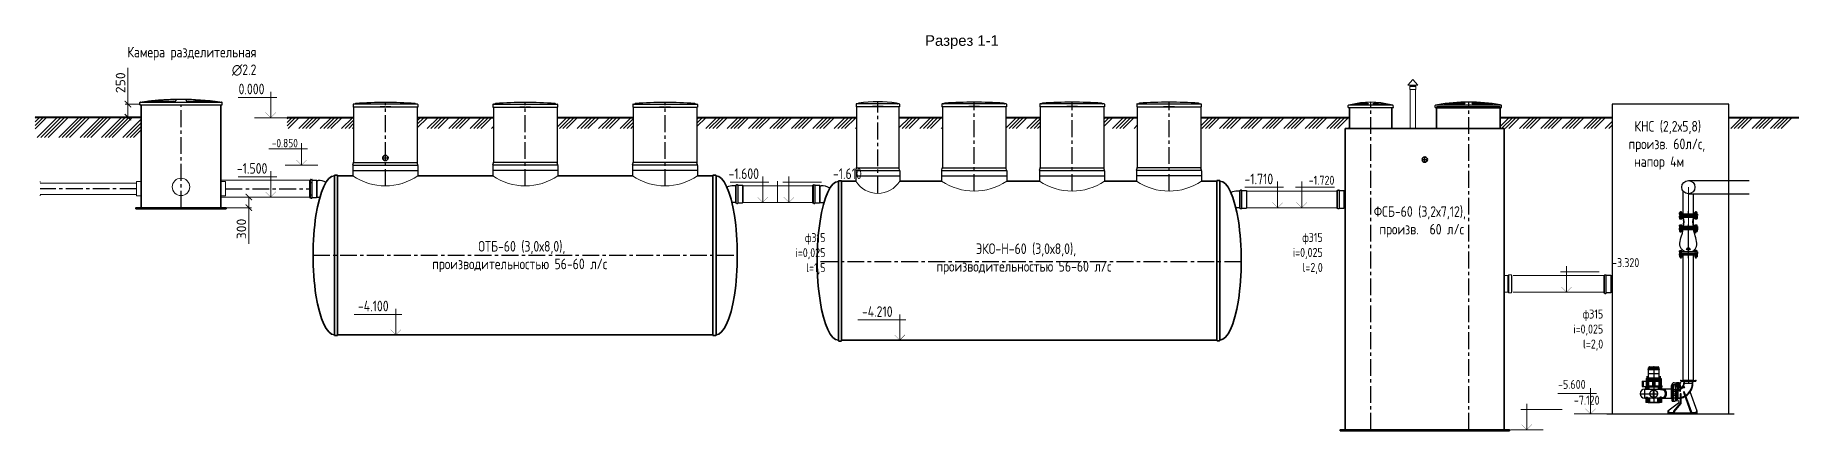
# Model space of a CAD drawing. Header units: millimetres. Extents: x 20530103 to 31271019, y 32092698 to 33532929.
# Drawn here: x 26694833 to 26728110, y 33092106 to 33099578 of the extents above; entities that cross this region are included whole.
import ezdxf

# ---------------------------------------------------------------- set-up
doc = ezdxf.new("R2010")
doc.units = ezdxf.units.MM
for name, pattern in [('CENTER', [50.8, 31.75, -6.35, 6.35, -6.35]), ('K5LT32784', [0]), ('K5LT_BASIC', [0]), ('K5LT_THIN', [0]), ('осевая', [50.8, 31.75, -6.35, 6.35, -6.35])]:
    doc.linetypes.add(name, pattern=pattern)
for name, color, linetype in [('CL', 1, 'CENTER'), ('G', 3, 'Continuous'), ('Mitat', 1, 'Continuous'), ('R', 1, 'Continuous'), ('Системный слой', 7, 'Continuous')]:
    doc.layers.add(name, color=color, linetype=linetype)
doc.layers.add('К0-элементы', color=7, linetype='Continuous', true_color=0x643232)
doc.layers.add('эколайн', color=7, linetype='Continuous', lineweight=30)
doc.styles.add('ARTEM Arial', font='simplex.shx')
doc.styles.add('GOST 2.304', font='GOST.TTF')
doc.dimstyles.new('ARTEM', dxfattribs={"dimtxt": 70, "dimasz": 50, "dimexe": 35, "dimexo": 15, "dimgap": 10, "dimtad": 1, "dimdec": 0, "dimtxsty": 'ARTEM Arial', "dimcen": 2.5, "dimclrd": 7, "dimclre": 7, "dimclrt": 7, "dimadec": 0, "dimazin": 0, "dimtfac": 1, "dimtdec": 0, "dimtmove": 0, "dimatfit": 3, "dimfxl": 1, "dimlwd": 15, "dimlwe": 15, "dimarcsym": 0})

msp = doc.modelspace()

# ---------------------------------------------------------------- texts
at = {"color": 7, "lineweight": 25, "insert": (26713014.8848, 33099577.9596), "char_height": 200, "attachment_point": 3, "style": 'GOST 2.304'}
msp.add_mtext('{\\fArial|b0|i0|c204|p34;Разрез \\fArial|b0|i0|c0|p34;1\\fArial|b0|i0|c204|p34;-\\fArial|b0|i0|c0|p34;1}', dxfattribs=at)
at = {"lineweight": 20, "style": 'GOST 2.304'}
for s, insert, char_height, width, attachment_point in [('Камера разделительная\\P∅2.2', (26699006.1419, 33099359.1797), 200, 3048.508414, 3), ('\\pi768.59;0.000', (26697900.584, 33098662.4357), 200, 2065.897914, 1), ('\\pi730.23;КНС (2,2х5,8)\\P\\pi619.37;произв. 60л/с, \\P\\pi722.63;напор 4м', (26724280.2448, 33097957.747), 200, 2330.966134, 1), ('\\pi54.095;-0.850', (26699241.2385, 33097619.8703), 160, 616.875, 1), ('\\pi736.45;-1.500', (26697900.584, 33097162.4357), 200, 2065.897914, 1), ('\\pi729.31;-1.600', (26707185.5971, 33097062.4357), 200, 2065.897914, 1), ('-1.610', (26710430.3097, 33097062.4357), 200, 2065.897914, 3), ('\\pi750.73;-1.710', (26716900.488, 33096962.4357), 200, 2065.897914, 1), ('-1.720', (26719348.0784, 33096923.0838), 170, 616.875, 3), ('\\pi264.78;ФСБ-60 (3,2х7,12), \\P\\pi372.06;произв.  60 л/с', (26719825.0548, 33096347.038), 200, 2330.966134, 1), ('ф315\\Pi=0,025\\Pl=1,5', (26709743.7381, 33095838.7862), 170, 1585.180995, 3), ('ф315\\Pi=0,025\\Pl=2,0', (26719128.3034, 33095842.9153), 170, 1188.886255, 3), ('\\pi918.17;ОТБ-60 (3,0х8,0), \\P\\pi49.688;производительностью 56-60 л/с', (26702274.5911, 33095690.6122), 200, 3508.95414, 1), ('\\pi796.65;ЭКО-Н-60 (3,0х8,0), \\P\\pi49.688;производительностью 56-60 л/с', (26711788.9667, 33095645.1619), 200, 3508.95414, 1), ('-3.320', (26725101.1607, 33095366.84), 170, 2065.897914, 3), ('\\pi729.31;-4.100', (26700192.0212, 33094562.4357), 200, 2065.897914, 1), ('\\pi729.31;-4.210', (26709701.9007, 33094457.0793), 200, 2065.897914, 1), ('ф315\\Pi=0,025\\Pl=2,0', (26724420.203, 33094395.8119), 170, 1585.180995, 3), ('\\pi762.71;-5.600', (26722804.9539, 33093067.2443), 170, 2065.897914, 1), ('-7.120', (26724352.2455, 33092767.7943), 170, 2065.897914, 3)]:
    msp.add_mtext(s, dxfattribs=dict(at, insert=insert, char_height=char_height, width=width, attachment_point=attachment_point))

# ---------------------------------------------------------------- blocks, each defined once
blk = doc.blocks.new('_ArchTick')
at = {"color": 0, "linetype": 'ByBlock', "const_width": 0.15}
blk.add_lwpolyline([(-0.5, -0.5), (0.5, 0.5)], dxfattribs=at)
blk = doc.blocks.new('*D139')
at = {"color": 5, "lineweight": 15, "transparency": 16777216}
for p, q in [((26698438, 33096520), (26698913, 33096520)), ((26698863, 33096520), (26698863, 33096320)), ((26698348, 33096320), (26698913, 33096320)), ((26698863, 33096320), (26698863, 33095637))]:
    blk.add_line(p, q, dxfattribs=at)
at = {"color": 5, "lineweight": 15, "transparency": 16777216, "xscale": 120, "yscale": 120, "zscale": 120}
for p, rotation in [((26698863, 33096520), 90), ((26698863, 33096320), 270)]:
    blk.add_blockref('_ArchTick', p, dxfattribs=dict(at, rotation=rotation))
at = {"color": 7, "lineweight": 20, "transparency": 16777216, "insert": (26698723, 33095918), "char_height": 180, "attachment_point": 5, "rotation": 90, "style": 'ARTEM Arial'}
blk.add_mtext('300', dxfattribs=at)
blk = doc.blocks.new('*D140')
at = {"color": 5, "lineweight": 15, "transparency": 16777216}
for p, q in [((26696582, 33098278), (26696582, 33098961)), ((26696819, 33098278), (26696532, 33098278)), ((26696582, 33098028), (26696582, 33098278)), ((26696819, 33098028), (26696532, 33098028))]:
    blk.add_line(p, q, dxfattribs=at)
at = {"color": 5, "lineweight": 15, "transparency": 16777216, "xscale": 120, "yscale": 120, "zscale": 120}
for p, rotation in [((26696582, 33098278), 90), ((26696582, 33098028), 270)]:
    blk.add_blockref('_ArchTick', p, dxfattribs=dict(at, rotation=rotation))
at = {"color": 7, "lineweight": 20, "transparency": 16777216, "insert": (26696442, 33098680), "char_height": 180, "attachment_point": 5, "rotation": 90, "style": 'ARTEM Arial'}
blk.add_mtext('250', dxfattribs=at)

# ---------------------------------------------------------------- dimensions: what is measured, and where the dimension line sits
at = {"lineweight": 20}
dim = msp.add_linear_dim(base=(26696582.1299, 33098278.4528), p1=(26696833.8257, 33098028.4528), p2=(26696833.8257, 33098278.4528), angle=90, dimstyle='ARTEM', override={"dimtxt": 180, "dimasz": 120, "dimexe": 50, "dimgap": 50, "dimblk1": 'ArchTick', "dimblk2": 'ArchTick', "dimsah": 1, "dimclrd": 5, "dimclre": 5}, dxfattribs=at)
dim.commit()
dim.dimension.update_dxf_attribs({"geometry": '*D140', "text_midpoint": (26696442.1299, 33098679.8814)})
dim = msp.add_linear_dim(base=(26698863.1981, 33096319.831), p1=(26698422.5569, 33096520.1528), p2=(26698333.2007, 33096319.831), angle=90, text='300', dimstyle='ARTEM', override={"dimtxt": 180, "dimasz": 120, "dimexe": 50, "dimgap": 50, "dimblk1": 'ArchTick', "dimblk2": 'ArchTick', "dimsah": 1, "dimclrd": 5, "dimclre": 5}, dxfattribs=at)
dim.commit()
dim.dimension.update_dxf_attribs({"geometry": '*D139', "text_midpoint": (26698723.1981, 33095918.4024)})

# ---------------------------------------------------------------- hatches: boundary and pattern name
at = {"lineweight": 20}
h = msp.add_hatch(dxfattribs=at)
h.set_pattern_fill('ANSI34', color=253, scale=15, style=0)
h.set_pattern_definition([(45, (26352468.6, 33922315.62), (-202.05576, 202.05576), []), (45, (26352535.96, 33922315.62), (-202.05576, 202.05576), []), (45, (26352603.3, 33922315.62), (-202.05576, 202.05576), []), (45, (26352670.66, 33922315.62), (-202.05576, 202.05576), [])])
h.paths.add_polyline_path([(26696833.2007, 33098028.4528), (26694833.2007, 33098028.4528), (26694833.2007, 33097644.3622), (26696833.2007, 33097644.3622)])

# ---------------------------------------------------------------- linework, layer by layer
for p, q in [((26720828.9309, 33098744.4615), (26720733.8398, 33098636.8848)), ((26720733.8398, 33098636.8848), (26720778.9309, 33098636.8848)), ((26720733.8398, 33098636.8848), (26720924.022, 33098636.8848)), ((26720771.2309, 33098551.9862), (26720771.2309, 33098614.1483)), ((26720886.6309, 33098551.9862), (26720771.2309, 33098551.9862)), ((26720778.9309, 33098551.9862), (26720778.8708, 33097816.81)), ((26720778.9309, 33098618.5938), (26720778.9309, 33098636.8848)), ((26720924.022, 33098636.8848), (26720828.9309, 33098744.4615)), ((26720878.9309, 33098618.5938), (26720878.9309, 33098636.8848)), ((26720878.9309, 33098636.8848), (26720924.022, 33098636.8848)), ((26720878.9309, 33098551.9862), (26720878.9309, 33097816.7977)), ((26720886.6309, 33098614.1483), (26720886.6309, 33098551.9862)), ((26699584.1918, 33097998.7551), (26699605.5896, 33098020.1528)), ((26699584.1918, 33097931.4031), (26699672.9415, 33098020.1528)), ((26699584.1918, 33097864.0512), (26699740.2935, 33098020.1528)), ((26699604.1654, 33097816.6726), (26699807.6456, 33098020.1528)), ((26699806.2209, 33097816.6726), (26700009.7011, 33098020.1528)), ((26699873.5729, 33097816.6726), (26700077.0531, 33098020.1528)), ((26699940.9248, 33097816.6726), (26700144.405, 33098020.1528)), ((26700008.2769, 33097816.6726), (26700211.7571, 33098020.1528)), ((26700210.3324, 33097816.6726), (26700413.8126, 33098020.1528)), ((26700277.6844, 33097816.6726), (26700481.1646, 33098020.1528)), ((26700345.0363, 33097816.6726), (26700548.5165, 33098020.1528)), ((26700412.3884, 33097816.6726), (26700615.8686, 33098020.1528)), ((26700614.444, 33097816.6726), (26700817.9242, 33098020.1528)), ((26700681.7959, 33097816.6726), (26700840.3203, 33097975.197)), ((26700749.1479, 33097816.6726), (26700840.3203, 33097907.8451)), ((26700816.5, 33097816.6726), (26700840.3203, 33097840.493)), ((26702040.3203, 33097962.8624), (26702097.6107, 33098020.1528)), ((26702040.3203, 33097895.5105), (26702164.9627, 33098020.1528)), ((26702040.3203, 33097828.1584), (26702232.3148, 33098020.1528)), ((26702230.8901, 33097816.6726), (26702434.3703, 33098020.1528)), ((26702298.242, 33097816.6726), (26702501.7222, 33098020.1528)), ((26702365.594, 33097816.6726), (26702569.0742, 33098020.1528)), ((26702432.9461, 33097816.6726), (26702636.4263, 33098020.1528)), ((26702635.0016, 33097816.6726), (26702838.4818, 33098020.1528)), ((26702702.3535, 33097816.6726), (26702905.8338, 33098020.1528)), ((26702769.7055, 33097816.6726), (26702973.1857, 33098020.1528)), ((26702837.0576, 33097816.6726), (26703040.5378, 33098020.1528)), ((26703039.1131, 33097816.6726), (26703242.5933, 33098020.1528)), ((26703106.4651, 33097816.6726), (26703309.9453, 33098020.1528)), ((26703173.817, 33097816.6726), (26703377.2972, 33098020.1528)), ((26703241.1691, 33097816.6726), (26703444.6493, 33098020.1528)), ((26703443.2246, 33097816.6726), (26703478.7132, 33097852.1612)), ((26704678.7132, 33097839.8266), (26704859.0394, 33098020.1528)), ((26704722.9112, 33097816.6726), (26704926.3914, 33098020.1528)), ((26704790.2631, 33097816.6726), (26704993.7433, 33098020.1528)), ((26704857.6152, 33097816.6726), (26705061.0954, 33098020.1528)), ((26705059.6707, 33097816.6726), (26705263.151, 33098020.1528)), ((26705127.0227, 33097816.6726), (26705330.5029, 33098020.1528)), ((26705194.3746, 33097816.6726), (26705397.8549, 33098020.1528)), ((26705261.7267, 33097816.6726), (26705465.207, 33098020.1528)), ((26705463.7823, 33097816.6726), (26705667.2625, 33098020.1528)), ((26705531.1342, 33097816.6726), (26705734.6144, 33098020.1528)), ((26705598.4862, 33097816.6726), (26705801.9664, 33098020.1528)), ((26705665.8383, 33097816.6726), (26705869.3185, 33098020.1528)), ((26705867.8938, 33097816.6726), (26706071.374, 33098020.1528)), ((26705935.2457, 33097816.6726), (26706117.1061, 33097998.533)), ((26706002.5977, 33097816.6726), (26706117.1061, 33097931.181)), ((26706069.9498, 33097816.6726), (26706117.1061, 33097863.8289)), ((26707317.1061, 33097986.1984), (26707351.0605, 33098020.1528)), ((26707317.1061, 33097918.8465), (26707418.4125, 33098020.1528)), ((26707317.1061, 33097851.4944), (26707485.7646, 33098020.1528)), ((26707484.3399, 33097816.6726), (26707687.8201, 33098020.1528)), ((26707551.6918, 33097816.6726), (26707755.1721, 33098020.1528)), ((26707619.0438, 33097816.6726), (26707822.524, 33098020.1528)), ((26707686.3959, 33097816.6726), (26707889.8761, 33098020.1528)), ((26707888.4514, 33097816.6726), (26708091.9316, 33098020.1528)), ((26707955.8034, 33097816.6726), (26708159.2836, 33098020.1528)), ((26708023.1553, 33097816.6726), (26708226.6355, 33098020.1528)), ((26708090.5074, 33097816.6726), (26708293.9876, 33098020.1528)), ((26708292.5629, 33097816.6726), (26708496.0432, 33098020.1528)), ((26708359.9149, 33097816.6726), (26708563.3951, 33098020.1528)), ((26708427.2668, 33097816.6726), (26708630.7471, 33098020.1528)), ((26708494.6189, 33097816.6726), (26708698.0992, 33098020.1528)), ((26708696.6745, 33097816.6726), (26708900.1547, 33098020.1528)), ((26708764.0264, 33097816.6726), (26708967.5066, 33098020.1528)), ((26708831.3784, 33097816.6726), (26709034.8586, 33098020.1528)), ((26708898.7305, 33097816.6726), (26709102.2107, 33098020.1528)), ((26709100.786, 33097816.6726), (26709304.2662, 33098020.1528)), ((26709168.1379, 33097816.6726), (26709371.6182, 33098020.1528)), ((26709235.4899, 33097816.6726), (26709438.9701, 33098020.1528)), ((26709302.842, 33097816.6726), (26709506.3222, 33098020.1528)), ((26709504.8975, 33097816.6726), (26709708.3777, 33098020.1528)), ((26709572.2495, 33097816.6726), (26709775.7297, 33098020.1528)), ((26709639.6014, 33097816.6726), (26709843.0816, 33098020.1528)), ((26709706.9535, 33097816.6726), (26709910.4337, 33098020.1528)), ((26709909.009, 33097816.6726), (26710112.4893, 33098020.1528)), ((26709976.361, 33097816.6726), (26710179.8412, 33098020.1528)), ((26710043.7129, 33097816.6726), (26710247.1932, 33098020.1528)), ((26710111.065, 33097816.6726), (26710314.5453, 33098020.1528)), ((26710313.1206, 33097816.6726), (26710331.0207, 33097834.5728)), ((26711131.0207, 33097826.3497), (26711327.0444, 33098022.3734)), ((26711188.6956, 33097816.6726), (26711394.3964, 33098022.3734)), ((26711256.0475, 33097816.6726), (26711461.7483, 33098022.3734)), ((26711323.3996, 33097816.6726), (26711529.1004, 33098022.3734)), ((26711525.4551, 33097816.6726), (26711731.1559, 33098022.3734)), ((26711592.8071, 33097816.6726), (26711798.5079, 33098022.3734)), ((26711660.159, 33097816.6726), (26711865.8598, 33098022.3734)), ((26711727.5111, 33097816.6726), (26711933.2119, 33098022.3734)), ((26711929.5667, 33097816.6726), (26711950.3574, 33097837.4633)), ((26713150.3574, 33097825.1287), (26713347.9904, 33098022.7617)), ((26713209.2532, 33097816.6726), (26713415.3423, 33098022.7617)), ((26713276.6051, 33097816.6726), (26713482.6943, 33098022.7617)), ((26713343.9572, 33097816.6726), (26713550.0464, 33098022.7617)), ((26713546.0128, 33097816.6726), (26713752.1019, 33098022.7617)), ((26713613.3647, 33097816.6726), (26713798.162, 33098001.4699)), ((26713680.7167, 33097816.6726), (26713798.162, 33097934.1179)), ((26713748.0688, 33097816.6726), (26713798.162, 33097866.7658)), ((26714998.1621, 33097854.4313), (26715166.8803, 33098023.1495)), ((26714998.1622, 33097921.7836), (26715099.5152, 33098023.1366)), ((26714998.1624, 33097989.1357), (26715032.1503, 33098023.1236)), ((26715162.4589, 33097816.6726), (26715368.9747, 33098023.1884)), ((26715229.8108, 33097816.6726), (26715436.3396, 33098023.2014)), ((26715297.1628, 33097816.6726), (26715503.7045, 33098023.2143)), ((26715364.5149, 33097816.6726), (26715571.0695, 33098023.2273)), ((26715566.5704, 33097816.6726), (26715626.9777, 33097877.0799)), ((26716826.9777, 33097864.7454), (26716985.7012, 33098023.4688)), ((26716845.7089, 33097816.1246), (26717053.0531, 33098023.4688)), ((26716913.0608, 33097816.1246), (26717120.4051, 33098023.4688)), ((26716980.4129, 33097816.1246), (26717187.7572, 33098023.4688)), ((26717182.4684, 33097816.1246), (26717389.8127, 33098023.4688)), ((26717249.8204, 33097816.1246), (26717457.1646, 33098023.4688)), ((26717317.1723, 33097816.1246), (26717524.5166, 33098023.4688)), ((26717384.5244, 33097816.1246), (26717591.8687, 33098023.4688)), ((26717586.58, 33097816.1246), (26717793.9242, 33098023.4688)), ((26717653.9319, 33097816.1246), (26717861.2762, 33098023.4688)), ((26717721.2839, 33097816.1246), (26717928.6281, 33098023.4688)), ((26717788.636, 33097816.1246), (26717995.9802, 33098023.4688)), ((26717990.6915, 33097816.1246), (26718198.0357, 33098023.4688)), ((26718058.0434, 33097816.1246), (26718265.3877, 33098023.4688)), ((26718125.3954, 33097816.1246), (26718332.7396, 33098023.4688)), ((26718192.7475, 33097816.1246), (26718400.0917, 33098023.4688)), ((26718394.803, 33097816.1246), (26718602.1473, 33098023.4688)), ((26718462.155, 33097816.1246), (26718669.4992, 33098023.4688)), ((26718529.5069, 33097816.1246), (26718736.8512, 33098023.4688)), ((26718596.859, 33097816.1246), (26718804.2033, 33098023.4688)), ((26718798.9145, 33097816.1246), (26719006.2588, 33098023.4688)), ((26718866.2665, 33097816.1246), (26719073.6107, 33098023.4688)), ((26718933.6184, 33097816.1246), (26719140.9627, 33098023.4688)), ((26719000.9705, 33097816.1246), (26719208.3148, 33098023.4688)), ((26719203.0261, 33097816.1246), (26719410.3703, 33098023.4688)), ((26719270.378, 33097816.1246), (26719477.7223, 33098023.4688)), ((26719337.73, 33097816.1246), (26719545.0742, 33098023.4688)), ((26719405.0821, 33097816.1246), (26719612.4263, 33098023.4688)), ((26719607.1376, 33097816.1246), (26719631.9772, 33097840.9642)), ((26722474.2259, 33097905.5091), (26722474.2259, 33097905.5091)), ((26722474.7387, 33097854.9449), (26722644.3486, 33098024.5549)), ((26722503.8183, 33097816.6726), (26722711.7006, 33098024.5549)), ((26722571.1702, 33097816.6726), (26722779.0525, 33098024.5549)), ((26722638.5223, 33097816.6726), (26722846.4046, 33098024.5549)), ((26722840.5779, 33097816.6726), (26723048.4602, 33098024.5549)), ((26722907.9298, 33097816.6726), (26723115.8121, 33098024.5549)), ((26722975.2818, 33097816.6726), (26723183.1641, 33098024.5549)), ((26723042.6339, 33097816.6726), (26723250.5162, 33098024.5549)), ((26723244.6894, 33097816.6726), (26723452.5717, 33098024.5549)), ((26723312.0413, 33097816.6726), (26723519.9236, 33098024.5549)), ((26723379.3933, 33097816.6726), (26723587.2756, 33098024.5549)), ((26723446.7454, 33097816.6726), (26723654.6277, 33098024.5549)), ((26723648.8009, 33097816.6726), (26723856.6832, 33098024.5549)), ((26723716.1529, 33097816.6726), (26723924.0352, 33098024.5549)), ((26723783.5048, 33097816.6726), (26723991.3871, 33098024.5549)), ((26723850.8569, 33097816.6726), (26724058.7392, 33098024.5549)), ((26724052.9124, 33097816.6726), (26724260.7948, 33098024.5549)), ((26724120.2644, 33097816.6726), (26724328.1467, 33098024.5549)), ((26724187.6163, 33097816.6726), (26724395.4987, 33098024.5549)), ((26724254.9684, 33097816.6726), (26724462.8508, 33098024.5549)), ((26724457.024, 33097816.6726), (26724588.5617, 33097948.2103)), ((26724524.3759, 33097816.6726), (26724588.5617, 33097880.8584)), ((26726826.2325, 33097816.6726), (26727035.0691, 33098025.5092)), ((26726893.5845, 33097816.6726), (26727102.4211, 33098025.5092)), ((26726960.9364, 33097816.6726), (26727169.773, 33098025.5092)), ((26727028.2885, 33097816.6726), (26727237.1251, 33098025.5092)), ((26727230.3441, 33097816.6726), (26727439.1807, 33098025.5092)), ((26727297.696, 33097816.6726), (26727506.5326, 33098025.5092)), ((26727365.048, 33097816.6726), (26727573.8846, 33098025.5092)), ((26727432.4001, 33097816.6726), (26727641.2367, 33098025.5092)), ((26727575.0697, 33097816.6726), (26727783.9063, 33098025.5092)), ((26727642.4217, 33097816.6726), (26727851.2583, 33098025.5092)), ((26727709.7736, 33097816.6726), (26727918.6102, 33098025.5092)), ((26727777.1257, 33097816.6726), (26727985.9623, 33098025.5092)), ((26694922.5569, 33096814.0103), (26694922.5569, 33096803.2028)), ((26696743.8445, 33096786.1528), (26694922.5569, 33096786.1528)), ((26696833.2007, 33096814.0103), (26696743.8445, 33096814.0103)), ((26696743.8445, 33096814.0103), (26696743.8445, 33096803.2028)), ((26696743.8445, 33096803.2028), (26696743.8445, 33096553.7028)), ((26698333.2007, 33096836.7528), (26700010.7151, 33096836.7528)), ((26698333.2007, 33096814.0103), (26698422.5569, 33096814.0103)), ((26698422.5569, 33096814.0103), (26698422.5569, 33096803.2028)), ((26698422.5569, 33096803.2028), (26698422.5569, 33096553.7028)), ((26708842.1249, 33096420.1528), (26708842.1249, 33096820.1528)), ((26696743.8445, 33096570.7528), (26694922.5569, 33096570.7528)), ((26694922.5569, 33096542.8954), (26694922.5569, 33096553.7028)), ((26696743.8445, 33096542.8954), (26696743.8445, 33096553.7028)), ((26696833.2007, 33096542.8954), (26696743.8445, 33096542.8954)), ((26698333.2007, 33096542.8954), (26698422.5569, 33096542.8954)), ((26698333.2007, 33096520.1528), (26700010.7151, 33096520.1528)), ((26698422.5569, 33096542.8954), (26698422.5569, 33096553.7028)), ((26708182.7912, 33096735.1528), (26709501.4586, 33096735.1528)), ((26717691.5889, 33096635.1528), (26719393.9741, 33096635.1528)), ((26726026.9764, 33093054.9614), (26726026.9764, 33096707.0095)), ((26708182.7912, 33096420.1528), (26709501.4586, 33096420.1528)), ((26717691.5889, 33096320.1528), (26719393.9741, 33096320.1528)), ((26710048.5927, 33093814.7964), (26710048.5927, 33095664.7964)), ((26722694.9251, 33095039.5038), (26722690.6251, 33095050.554)), ((26722694.9251, 33094724.5038), (26722694.9251, 33095039.5038)), ((26724429.6161, 33095040.1973), (26722721.7343, 33095040.1206)), ((26722690.6251, 33094713.454), (26722694.9251, 33094724.5038)), ((26724429.6161, 33094725.1206), (26722721.7348, 33094725.1206))]:
    msp.add_line(p, q, dxfattribs=at)
at = {"color": 7, "lineweight": 25}
for p, q in [((26720778.9309, 33098618.5938), (26720771.2309, 33098614.1483)), ((26720878.9309, 33098618.5938), (26720886.6309, 33098614.1483)), ((26700010.7151, 33096842.8528), (26700010.7151, 33096512.4528)), ((26700010.7151, 33096842.8528), (26700025.7151, 33096842.8528)), ((26700010.7151, 33096786.1528), (26700010.7151, 33096570.7528)), ((26700010.7151, 33096786.1528), (26700025.7151, 33096786.1528)), ((26700025.7151, 33096510.8528), (26700025.7151, 33096844.4528)), ((26700025.7151, 33096569.1528), (26700025.7151, 33096786.1528)), ((26700034.4151, 33096853.1528), (26700049.7151, 33096853.1528)), ((26700034.4151, 33096794.8528), (26700049.7151, 33096794.8528)), ((26700058.4151, 33096510.8528), (26700058.4151, 33096844.4528)), ((26700058.4151, 33096842.8528), (26700142.7151, 33096842.8528)), ((26700058.4151, 33096569.1528), (26700058.4151, 33096786.1528)), ((26700147.1607, 33096835.1528), (26700142.7151, 33096842.8528)), ((26700147.1607, 33096835.1528), (26700169.6607, 33096835.1528)), ((26700010.7151, 33096570.7528), (26700025.7151, 33096570.7528)), ((26700010.7151, 33096512.4528), (26700025.7151, 33096512.4528)), ((26700034.4151, 33096560.4528), (26700049.7151, 33096560.4528)), ((26700034.4151, 33096502.1528), (26700049.7151, 33096502.1528)), ((26700058.4151, 33096512.4528), (26700142.7151, 33096512.4528)), ((26700147.1607, 33096520.1528), (26700142.7151, 33096512.4528)), ((26700147.1607, 33096520.1528), (26700205.2348, 33096520.1528)), ((26708046.3456, 33096735.1528), (26708010.1406, 33096735.1528)), ((26708046.3456, 33096742.8528), (26708046.3456, 33096412.4528)), ((26708046.3456, 33096742.8528), (26708061.3456, 33096742.8528)), ((26708061.3456, 33096410.8528), (26708061.3456, 33096744.4528)), ((26708070.0456, 33096753.1528), (26708085.3456, 33096753.1528)), ((26708094.0456, 33096410.8528), (26708094.0456, 33096744.4528)), ((26708094.0456, 33096742.8528), (26708178.3456, 33096742.8528)), ((26708182.7912, 33096735.1528), (26708178.3456, 33096742.8528)), ((26709501.4586, 33096742.8528), (26709501.4586, 33096412.4528)), ((26709501.4586, 33096742.8528), (26709516.4586, 33096742.8528)), ((26709516.4586, 33096410.8528), (26709516.4586, 33096744.4528)), ((26709525.1586, 33096753.1528), (26709540.4586, 33096753.1528)), ((26709549.1586, 33096410.8528), (26709549.1586, 33096744.4528)), ((26709549.1586, 33096742.8528), (26709633.4586, 33096742.8528)), ((26709637.9042, 33096735.1528), (26709633.4586, 33096742.8528)), ((26709637.9042, 33096735.1528), (26709660.4042, 33096735.1528)), ((26717555.1433, 33096635.1528), (26717518.9382, 33096635.1528)), ((26717555.1433, 33096642.8528), (26717555.1433, 33096312.4528)), ((26717555.1433, 33096642.8528), (26717570.1433, 33096642.8528)), ((26717570.1433, 33096310.8528), (26717570.1433, 33096644.4528)), ((26717578.8433, 33096653.1528), (26717594.1433, 33096653.1528)), ((26717602.8433, 33096310.8528), (26717602.8433, 33096644.4528)), ((26717602.8433, 33096642.8528), (26717687.1433, 33096642.8528)), ((26717691.5889, 33096635.1528), (26717687.1433, 33096642.8528)), ((26719393.9741, 33096642.8414), (26719393.9741, 33096312.4414)), ((26719393.9741, 33096642.8414), (26719408.9741, 33096642.8414)), ((26719408.9741, 33096310.8414), (26719408.9741, 33096644.4414)), ((26719417.6741, 33096653.1414), (26719432.9741, 33096653.1414)), ((26719441.6741, 33096310.8414), (26719441.6741, 33096644.4414)), ((26719441.6741, 33096642.8414), (26719525.9741, 33096642.8414)), ((26719530.4197, 33096635.1414), (26719525.9741, 33096642.8414)), ((26719530.4197, 33096635.1414), (26719552.9197, 33096635.1414)), ((26708046.3456, 33096420.1528), (26707978.5338, 33096420.1528)), ((26708046.3456, 33096412.4528), (26708061.3456, 33096412.4528)), ((26708070.0456, 33096402.1528), (26708085.3456, 33096402.1528)), ((26708094.0456, 33096412.4528), (26708178.3456, 33096412.4528)), ((26708182.7912, 33096420.1528), (26708178.3456, 33096412.4528)), ((26709501.4586, 33096412.4528), (26709516.4586, 33096412.4528)), ((26709525.1586, 33096402.1528), (26709540.4586, 33096402.1528)), ((26709549.1586, 33096412.4528), (26709633.4586, 33096412.4528)), ((26709637.9042, 33096420.1528), (26709633.4586, 33096412.4528)), ((26709637.9042, 33096420.1528), (26709716.3053, 33096420.1528)), ((26717555.1433, 33096320.1528), (26717487.3314, 33096320.1528)), ((26717555.1433, 33096312.4528), (26717570.1433, 33096312.4528)), ((26717578.8433, 33096302.1528), (26717594.1433, 33096302.1528)), ((26717602.8433, 33096312.4528), (26717687.1433, 33096312.4528)), ((26717691.5889, 33096320.1528), (26717687.1433, 33096312.4528)), ((26719393.9741, 33096312.4414), (26719408.9741, 33096312.4414)), ((26719417.6741, 33096302.1414), (26719432.9741, 33096302.1414)), ((26719441.6741, 33096312.4414), (26719525.9741, 33096312.4414)), ((26719530.4197, 33096320.1414), (26719525.9741, 33096312.4414)), ((26719530.4197, 33096320.1414), (26719552.0401, 33096320.1414)), ((26724429.6161, 33095040.1973), (26724429.6161, 33094709.7973)), ((26724429.6161, 33095040.1973), (26724444.6161, 33095040.1973)), ((26724444.6161, 33094708.1973), (26724444.6161, 33095041.7973)), ((26724453.3161, 33095050.4973), (26724468.6161, 33095050.4973)), ((26724477.3161, 33095047.8092), (26724561.6161, 33095047.8092)), ((26724477.3161, 33094708.1973), (26724477.3161, 33095041.7973)), ((26724566.0617, 33095040.1092), (26724561.6161, 33095047.8092)), ((26724566.0617, 33095040.1092), (26724588.5617, 33095040.1092)), ((26724429.6161, 33094709.7973), (26724444.6161, 33094709.7973)), ((26724453.3161, 33094699.4973), (26724468.6161, 33094699.4973)), ((26724477.3161, 33094717.4092), (26724561.6161, 33094717.4092)), ((26724566.0617, 33094725.1092), (26724561.6161, 33094717.4092)), ((26724566.0617, 33094725.1092), (26724587.6821, 33094725.1092))]:
    msp.add_line(p, q, dxfattribs=at)
at = {"lineweight": 35}
for p, q in [((26696833.2007, 33098265.4958), (26696833.2007, 33096319.831)), ((26698333.2007, 33096319.831), (26698333.2007, 33098265.4958)), ((26719631.9772, 33097816.1246), (26719631.9771, 33098211.9679)), ((26720432.8945, 33097816.6577), (26720432.8945, 33098211.9679)), ((26721274.7387, 33098212.0816), (26721274.7387, 33097816.8025)), ((26722474.7387, 33098212.0816), (26722474.7387, 33097816.8025)), ((26722553.3846, 33097816.6726), (26719552.6774, 33097816.1097)), ((26719552.6774, 33097816.1097), (26719553.8449, 33092125.5092)), ((26722552.8516, 33092125.5114), (26722553.3846, 33097816.6726)), ((26696833.2007, 33096319.831), (26698333.2007, 33096319.831)), ((26720252.7067, 33092125.5241), (26721752.7067, 33092125.5241))]:
    msp.add_line(p, q, dxfattribs=at)
at = {"color": 1, "linetype": 'осевая', "lineweight": 25, "ltscale": 10}
for p, q in [((26697583.2007, 33096319.831), (26697583.2007, 33098265.4958)), ((26701440.3203, 33096732.4426), (26701440.3203, 33098307.1958)), ((26704078.7132, 33096732.4426), (26704078.7132, 33098307.1958)), ((26706717.1061, 33096732.4426), (26706717.1061, 33098307.1958)), ((26710731.0207, 33096594.8198), (26710731.0207, 33098321.413)), ((26712550.3574, 33096637.799), (26712550.3574, 33098312.5522)), ((26714398.162, 33096637.799), (26714398.162, 33098312.5522)), ((26716226.9777, 33096637.799), (26716226.9777, 33098312.5522)), ((26720034.6375, 33092125.5096), (26720035.8544, 33098312.4204)), ((26721882.431, 33092125.5109), (26721882.4478, 33098316.0831)), ((26701390.3203, 33097258.7273), (26701490.3203, 33097258.7273)), ((26701440.3203, 33097208.7273), (26701440.3203, 33097308.7273)), ((26721003.4524, 33097229.0837), (26721103.4524, 33097229.0837)), ((26721053.4524, 33097179.0837), (26721053.4524, 33097279.0837)), ((26696743.8445, 33096678.4528), (26694922.5569, 33096678.4528)), ((26698422.5569, 33096678.4528), (26700010.7151, 33096678.4528)), ((26700076.4617, 33095420.1528), (26708076.4617, 33095420.1528)), ((26717588.5927, 33095300.1544), (26709588.5927, 33095300.1544))]:
    msp.add_line(p, q, dxfattribs=at)
at = {"lineweight": 30}
for p, q in [((26700840.3203, 33098220.1528), (26700840.3203, 33097179.903)), ((26702040.3203, 33098220.1528), (26702040.3203, 33097179.903)), ((26703478.7132, 33098220.1528), (26703478.7132, 33097173.0853)), ((26704678.7132, 33098220.1528), (26704678.7132, 33097179.903)), ((26706117.1061, 33098220.1528), (26706117.1061, 33097173.0853)), ((26707317.1061, 33098220.1528), (26707317.1061, 33097179.903)), ((26710331.0207, 33098225.5092), (26710331.0207, 33097085.2594)), ((26711131.0207, 33098225.5092), (26711131.0207, 33097085.2594)), ((26711950.3574, 33098225.5092), (26711950.3574, 33097085.2594)), ((26713150.3574, 33098225.5092), (26713150.3574, 33097076.3987)), ((26713798.162, 33098225.5092), (26713798.162, 33097085.2594)), ((26714998.162, 33098225.5092), (26714998.162, 33097085.2594)), ((26715626.9777, 33098225.5092), (26715626.9777, 33097085.2594)), ((26716826.9777, 33098225.5092), (26716826.9777, 33097085.2594)), ((26700826.3203, 33097116.6629), (26700826.3203, 33096920.1528)), ((26700827.6484, 33097129.17), (26700838.9923, 33097166.3323)), ((26702052.9923, 33097129.17), (26702041.6484, 33097166.3323)), ((26702054.3203, 33097116.6629), (26702054.3203, 33096920.1528)), ((26703464.7132, 33097116.6629), (26703464.7132, 33096920.1528)), ((26703466.0413, 33097129.17), (26703477.3852, 33097166.3323)), ((26704691.3852, 33097129.17), (26704680.0413, 33097166.3323)), ((26704692.7132, 33097116.6629), (26704692.7132, 33096920.1528)), ((26706103.1061, 33097116.6629), (26706103.1061, 33096920.1528)), ((26706104.4342, 33097129.17), (26706115.7781, 33097166.3323)), ((26707329.7781, 33097129.17), (26707318.4342, 33097166.3323)), ((26707331.1061, 33097116.6629), (26707331.1061, 33096920.1528)), ((26710317.0207, 33097016.6629), (26710317.0207, 33096820.1528)), ((26710318.3488, 33097029.17), (26710329.6927, 33097066.3323)), ((26711143.6927, 33097029.17), (26711132.3488, 33097066.3323)), ((26711145.0207, 33097016.6629), (26711145.0207, 33096820.1528)), ((26711936.3574, 33097016.6629), (26711936.3574, 33096820.1528)), ((26711937.6854, 33097029.17), (26711949.0293, 33097066.3323)), ((26713163.0293, 33097029.17), (26713151.6854, 33097066.3323)), ((26713164.3574, 33097016.6629), (26713164.3574, 33096820.1528)), ((26713784.162, 33097016.6629), (26713784.162, 33096820.1528)), ((26713785.49, 33097029.17), (26713796.8339, 33097066.3323)), ((26715010.8339, 33097029.17), (26714999.49, 33097066.3323)), ((26715012.162, 33097016.6629), (26715012.162, 33096820.1528)), ((26715612.9777, 33097016.6629), (26715612.9777, 33096820.1528)), ((26715614.3058, 33097029.17), (26715625.6497, 33097066.3323)), ((26716839.6497, 33097029.17), (26716828.3058, 33097066.3323)), ((26716840.9777, 33097016.6629), (26716840.9777, 33096820.1528)), ((26726026.9764, 33096832.0095), (26727172.2628, 33096832.0095)), ((26725926.9764, 33096197.2974), (26725926.9764, 33096632.0095)), ((26726026.9764, 33096582.0095), (26727172.2628, 33096582.0095)), ((26726126.9764, 33096197.2974), (26726126.9764, 33096582.0095)), ((26725926.9764, 33093054.9614), (26725926.9764, 33095421.2974)), ((26726126.9764, 33093054.9614), (26726126.9764, 33095421.2974))]:
    msp.add_line(p, q, dxfattribs=at)
at = {"lineweight": 53}
msp.add_line((26722474.7387, 33098212.0816), (26721274.7387, 33098212.0816), dxfattribs=at)
at = {"lineweight": 30, "ltscale": 10}
for p, q in [((26724588.5617, 33098274.9614), (26724588.5617, 33092424.9614)), ((26726788.5617, 33098274.9614), (26724588.5617, 33098274.9614)), ((26726788.5617, 33092424.9614), (26726788.5617, 33098274.9614)), ((26724488.5617, 33092424.9614), (26726888.5617, 33092424.9614))]:
    msp.add_line(p, q, dxfattribs=at)
at = {"lineweight": 40}
for p, q in [((26694833.2007, 33098028.4528), (26696833.2007, 33098028.4528)), ((26700840.3203, 33098020.1528), (26699584.1918, 33098020.1528)), ((26703478.7132, 33098020.1528), (26702040.3203, 33098020.1528)), ((26706117.1061, 33098020.1528), (26704678.7132, 33098020.1528)), ((26710331.0207, 33098020.1528), (26707317.1061, 33098020.1528)), ((26711131.0207, 33098022.3734), (26711950.3574, 33098022.3734)), ((26713150.3579, 33098022.7617), (26713798.1625, 33098022.7617)), ((26714998.1624, 33098023.1171), (26715626.9777, 33098023.238)), ((26716826.9781, 33098023.4688), (26719631.9753, 33098024.0082)), ((26722474.7387, 33098024.5549), (26724588.5617, 33098024.9614)), ((26726788.5617, 33098025.5092), (26728109.6705, 33098025.5092))]:
    msp.add_line(p, q, dxfattribs=at)
at = {"lineweight": 25}
for p, q in [((26700826.6531, 33097122.4171), (26702053.9875, 33097122.4171)), ((26700839.9875, 33097173.0853), (26702040.6531, 33097173.0853)), ((26704692.3804, 33097122.4171), (26703465.046, 33097122.4171)), ((26704679.046, 33097173.0853), (26703478.3804, 33097173.0853)), ((26707330.7733, 33097122.4171), (26706103.4389, 33097122.4171)), ((26707317.4389, 33097173.0853), (26706116.7733, 33097173.0853)), ((26700826.3203, 33097023.6629), (26702054.3203, 33097023.6629)), ((26704692.7132, 33097023.6629), (26703464.7132, 33097023.6629)), ((26707331.1061, 33097023.6629), (26706103.1061, 33097023.6629)), ((26710317.0207, 33096923.6629), (26711145.0207, 33096923.6629)), ((26710317.3535, 33097022.4171), (26711144.6879, 33097022.4171)), ((26710330.6879, 33097073.0853), (26711131.3535, 33097073.0853)), ((26711936.3574, 33096923.6629), (26713164.3574, 33096923.6629)), ((26711936.6902, 33097022.4171), (26713164.0246, 33097022.4171)), ((26711950.0246, 33097073.0853), (26713150.6902, 33097073.0853)), ((26713784.162, 33096923.6629), (26715012.162, 33096923.6629)), ((26713784.4948, 33097022.4171), (26715011.8292, 33097022.4171)), ((26713797.8292, 33097073.0853), (26714998.4948, 33097073.0853)), ((26716840.9777, 33096923.6629), (26715612.9777, 33096923.6629)), ((26716840.6449, 33097022.4171), (26715613.3105, 33097022.4171)), ((26716827.3105, 33097073.0853), (26715626.6449, 33097073.0853))]:
    msp.add_line(p, q, dxfattribs=at)
at = {"color": 7}
for p, q in [((26726196.9764, 33096197.2974), (26725856.9764, 33096197.2974)), ((26725856.9764, 33096197.2974), (26725856.9764, 33096170.2974)), ((26725856.9764, 33096197.2974), (26725856.9764, 33096170.2974)), ((26726196.9764, 33096170.2974), (26725856.9764, 33096170.2974)), ((26725856.9764, 33096135.2974), (26725856.9764, 33096162.2974)), ((26726180.0744, 33096162.2974), (26725856.9764, 33096162.2974)), ((26726196.9764, 33096135.2974), (26725856.9764, 33096135.2974)), ((26726149.4542, 33096166.2974), (26725904.4987, 33096166.2974)), ((26726170.6136, 33096162.2974), (26726196.9764, 33096162.2974)), ((26726196.9764, 33096197.2974), (26726196.9764, 33096170.2974)), ((26726196.9764, 33096197.2974), (26726196.9764, 33096170.2974)), ((26726196.9764, 33096135.2974), (26726196.9764, 33096162.2974)), ((26726196.9764, 33095967.2974), (26725856.9764, 33095967.2974)), ((26725856.9764, 33095967.2974), (26725856.9764, 33095940.2974)), ((26726180.0744, 33095940.2974), (26725856.9764, 33095940.2974)), ((26726149.4542, 33095936.2974), (26725904.4987, 33095936.2974)), ((26726149.4542, 33095936.2974), (26725904.4987, 33095936.2974)), ((26726170.6136, 33095940.2974), (26726196.9764, 33095940.2974)), ((26726196.9764, 33095967.2974), (26726196.9764, 33095940.2974)), ((26726196.9764, 33095483.2974), (26725856.9764, 33095483.2974)), ((26725856.9764, 33095483.2974), (26725856.9764, 33095456.2974)), ((26725856.9764, 33095483.2974), (26725856.9764, 33095456.2974)), ((26725856.9764, 33095456.2974), (26726196.9764, 33095456.2974)), ((26725856.9764, 33095421.2974), (26725856.9764, 33095448.2974)), ((26725856.9764, 33095421.2974), (26725856.9764, 33095448.2974)), ((26726196.9764, 33095448.2974), (26725856.9764, 33095448.2974)), ((26726149.4542, 33095452.2974), (26725904.4987, 33095452.2974)), ((26726149.4542, 33095452.2974), (26725918.95, 33095452.2974)), ((26725951.6494, 33095483.2974), (26725951.6494, 33095491.8421)), ((26726102.3035, 33095483.2974), (26726102.3035, 33095491.8421)), ((26726196.9764, 33095483.2974), (26726196.9764, 33095456.2974)), ((26726196.9764, 33095483.2974), (26726196.9764, 33095456.2974)), ((26726196.9764, 33095421.2974), (26726196.9764, 33095448.2974)), ((26726196.9764, 33095421.2974), (26726196.9764, 33095448.2974)), ((26726196.9764, 33095421.2974), (26725856.9764, 33095421.2974))]:
    msp.add_line(p, q, dxfattribs=at)
at = {"color": 7, "linetype": 'Continuous', "ltscale": 10}
for p, q in [((26725902.3098, 33096170.2974), (26725904.4987, 33096166.2974)), ((26725902.3098, 33096162.2974), (26725904.4987, 33096166.2974)), ((26726151.6431, 33096170.2974), (26726149.4542, 33096166.2974)), ((26726151.6431, 33096162.2974), (26726149.4542, 33096166.2974)), ((26725902.3098, 33095932.2974), (26725856.9764, 33095932.2974)), ((26725856.9764, 33095898.9641), (26725856.9764, 33095932.2974)), ((26726196.9764, 33095898.9641), (26725856.9764, 33095898.9641)), ((26725876.1823, 33095932.2974), (26726196.9764, 33095932.2974)), ((26725902.3098, 33095940.2974), (26725904.4987, 33095936.2974)), ((26725902.3098, 33095932.2974), (26725904.4987, 33095936.2974)), ((26726151.6431, 33095940.2974), (26726149.4542, 33095936.2974)), ((26726151.6431, 33095932.2974), (26726149.4542, 33095936.2974)), ((26726196.9764, 33095932.2974), (26726196.9764, 33095898.9641)), ((26725902.3098, 33095456.2974), (26725904.4987, 33095452.2974)), ((26725902.3098, 33095448.2974), (26725904.4987, 33095452.2974)), ((26726151.6431, 33095456.2974), (26726149.4542, 33095452.2974)), ((26726151.6431, 33095448.2974), (26726149.4542, 33095452.2974))]:
    msp.add_line(p, q, dxfattribs=at)
at = {"color": 7, "lineweight": 15}
for p, q in [((26722620.9251, 33095039.504), (26722553.1767, 33095039.504)), ((26722621.1222, 33094724.504), (26722553.17, 33094724.504))]:
    msp.add_line(p, q, dxfattribs=at)
for p, q in [((26725248.7959, 33092927.3614), (26725248.7959, 33093139.4614)), ((26725269.9764, 33093189.9614), (26725269.9764, 33093100.3114)), ((26725269.9764, 33093189.9614), (26725476.9764, 33093189.9614)), ((26725270.1764, 33093265.132), (26725270.1764, 33093189.9614)), ((26725270.1764, 33093265.132), (26725270.7456, 33093265.132)), ((26725270.7456, 33093265.132), (26725281.8434, 33093306.5496)), ((26725274.9377, 33093265.132), (26725274.9377, 33093280.777)), ((26725274.9377, 33093265.132), (26725472.0152, 33093265.132)), ((26725290.6764, 33093282.9614), (26725296.6986, 33093282.9614)), ((26725291.5027, 33093313.9614), (26725455.4502, 33093313.9614)), ((26725292.4764, 33093298.9614), (26725292.4764, 33093286.9614)), ((26725304.4764, 33093298.9614), (26725292.4764, 33093298.9614)), ((26725292.4764, 33093286.9614), (26725304.4764, 33093286.9614)), ((26725450.2543, 33093282.9614), (26725296.6986, 33093282.9614)), ((26725304.4764, 33093286.9614), (26725304.4764, 33093298.9614)), ((26725329.4764, 33093303.9614), (26725329.4764, 33093313.9614)), ((26725329.4764, 33093303.9614), (26725341.2477, 33093303.9614)), ((26725334.4764, 33093288.9614), (26725334.4764, 33093282.9614)), ((26725341.2477, 33093303.9614), (26725405.7052, 33093303.9614)), ((26725373.4764, 33093320.1614), (26725373.4764, 33092624.0364)), ((26725405.7052, 33093303.9614), (26725417.4764, 33093303.9614)), ((26725412.4764, 33093282.9614), (26725412.4764, 33093288.9614)), ((26725417.4764, 33093313.9614), (26725417.4764, 33093303.9614)), ((26725454.4764, 33093298.9614), (26725442.4764, 33093298.9614)), ((26725442.4764, 33093298.9614), (26725442.4764, 33093286.9614)), ((26725442.4764, 33093286.9614), (26725454.4764, 33093286.9614)), ((26725450.2543, 33093282.9614), (26725456.2764, 33093282.9614)), ((26725454.4764, 33093286.9614), (26725454.4764, 33093298.9614)), ((26725465.1095, 33093306.5496), (26725476.2073, 33093265.132)), ((26725472.0152, 33093280.777), (26725472.0152, 33093265.132)), ((26725476.2073, 33093265.132), (26725476.7764, 33093265.132)), ((26725476.7764, 33093189.9614), (26725476.7764, 33093265.132)), ((26725476.9764, 33093100.3114), (26725476.9764, 33093189.9614)), ((26725498.157, 33092927.3614), (26725498.157, 33093139.4614)), ((26725114.2264, 33092804.9614), (26725292.7264, 33092804.9614)), ((26725155.4764, 33093041.9614), (26725155.4764, 33092940.9614)), ((26725155.4764, 33093041.9614), (26725230.9764, 33093041.9614)), ((26725155.4764, 33092940.9614), (26725230.9764, 33092940.9614)), ((26725177.2764, 33093041.9614), (26725177.2764, 33092940.9614)), ((26725203.4764, 33092715.7114), (26725203.4764, 33092894.2114)), ((26725203.4764, 33092889.9614), (26725242.0965, 33092889.9459)), ((26725215.9764, 33092940.9614), (26725215.9764, 33092932.9614)), ((26725215.9764, 33092932.9614), (26725242.3887, 33092932.9614)), ((26725220.9764, 33092937.4614), (26725220.9764, 33092932.9614)), ((26725220.9764, 33092937.4614), (26725242.3887, 33092937.4614)), ((26725220.9764, 33092932.9614), (26725220.9764, 33092889.9614)), ((26725230.9764, 33093044.9614), (26725233.4764, 33093044.9614)), ((26725230.9764, 33093044.9614), (26725230.9764, 33092932.9614)), ((26725233.4764, 33093089.9614), (26725233.4764, 33093044.9614)), ((26725233.4764, 33093089.9614), (26725513.4764, 33093089.9614)), ((26725233.4764, 33093044.9614), (26725234.4145, 33093044.9614)), ((26725234.4145, 33093044.9614), (26725512.5384, 33093044.9614)), ((26725235.9764, 33093089.9614), (26725235.9764, 33093044.9614)), ((26725237.485, 33092889.9614), (26725525.9764, 33092889.9614)), ((26725238.4764, 33092937.4614), (26725238.4764, 33092889.9614)), ((26725238.7959, 33093089.9614), (26725238.7959, 33093058.9614)), ((26725238.7959, 33093058.9614), (26725258.7959, 33093058.9614)), ((26725242.0965, 33092889.9459), (26725247.8919, 33092889.8948)), ((26725242.3887, 33092937.4614), (26725242.3887, 33092886.8561)), ((26725280.6879, 33092937.4614), (26725242.3887, 33092937.4614)), ((26725242.3887, 33092932.9614), (26725280.6879, 33092932.9614)), ((26725242.7294, 33092887.4099), (26725242.7294, 33092937.4614)), ((26725243.1436, 33092952.9614), (26725503.8093, 33092952.9614)), ((26725243.1436, 33092937.4614), (26725243.1436, 33092952.9614)), ((26725243.1436, 33092932.9614), (26725243.1436, 33092937.4614)), ((26725243.2959, 33093058.9614), (26725243.2959, 33093044.9614)), ((26725243.7959, 33093044.9614), (26725243.7959, 33093041.9614)), ((26725243.7959, 33093041.9614), (26725253.7959, 33093041.9614)), ((26725244.2351, 33092952.9614), (26725244.2351, 33093041.9614)), ((26725244.9371, 33092885.8694), (26725244.9371, 33092937.4614)), ((26725258.4378, 33092885.1067), (26725244.9371, 33092885.8694)), ((26725247.8919, 33092937.4614), (26725247.8919, 33092889.8948)), ((26725248.4764, 33093067.9614), (26725248.4764, 33093044.9614)), ((26725498.4764, 33093067.9614), (26725248.4764, 33093067.9614)), ((26725248.4764, 33093064.9614), (26725248.4764, 33093044.9614)), ((26725248.4764, 33093064.9614), (26725498.4764, 33093064.9614)), ((26725252.4564, 33093041.9614), (26725252.4564, 33092952.9614)), ((26725253.7959, 33093041.9614), (26725253.7959, 33093044.9614)), ((26725254.2959, 33093044.9614), (26725254.2959, 33093058.9614)), ((26725258.4378, 33092885.1067), (26725258.4378, 33092937.4614)), ((26725258.7959, 33093058.9614), (26725258.7959, 33093089.9614)), ((26725267.6949, 33092886.2193), (26725267.6949, 33092937.4614)), ((26725286.9618, 33092889.2918), (26725267.6949, 33092886.2193)), ((26725476.9764, 33093100.3114), (26725269.9764, 33093100.3114)), ((26725275.2177, 33093044.9614), (26725275.2177, 33093089.9614)), ((26725275.83, 33093044.9614), (26725275.83, 33092952.9614)), ((26725466.265, 33092937.4614), (26725280.6879, 33092937.4614)), ((26725280.6879, 33092932.9614), (26725466.265, 33092932.9614)), ((26725286.9618, 33092932.9614), (26725286.9618, 33092937.4614)), ((26725286.9618, 33092889.2918), (26725286.9618, 33092932.9614)), ((26725286.9618, 33092889.2918), (26725459.9911, 33092888.5363)), ((26725297.3514, 33092804.9614), (26725449.6014, 33092804.9614)), ((26725323.4764, 33092952.9614), (26725323.4764, 33092932.9614)), ((26725343.4764, 33092952.9614), (26725343.4764, 33092932.9614)), ((26725345.9764, 33093067.9614), (26725345.9764, 33093047.9614)), ((26725345.9764, 33093047.9614), (26725400.9764, 33093047.9614)), ((26725348.4764, 33093064.9614), (26725348.4764, 33092952.9614)), ((26725367.4764, 33092711.4614), (26725367.4764, 33092898.4614)), ((26725367.4764, 33092874.3756), (26725367.4764, 33092889.9614)), ((26725373.4764, 33092888.5363), (26725373.4764, 33092720.0477)), ((26725398.4764, 33092952.9614), (26725398.4764, 33093064.9614)), ((26725400.9764, 33093067.9614), (26725400.9764, 33093047.9614)), ((26725403.4764, 33092952.9614), (26725403.4764, 33092932.9614)), ((26725423.4764, 33092952.9614), (26725423.4764, 33092932.9614)), ((26725459.9911, 33092937.4614), (26725459.9911, 33092932.9614)), ((26725459.9911, 33092932.9614), (26725459.9911, 33092888.5363)), ((26725504.5642, 33092937.4614), (26725466.265, 33092937.4614)), ((26725466.265, 33092932.9614), (26725504.5642, 33092932.9614)), ((26725471.1228, 33093044.9614), (26725471.1228, 33092952.9614)), ((26725471.7352, 33093089.9614), (26725471.7352, 33093044.9614)), ((26725479.258, 33092884.0361), (26725479.258, 33092937.4614)), ((26725488.157, 33093089.9614), (26725488.157, 33093058.9614)), ((26725488.157, 33093058.9614), (26725508.157, 33093058.9614)), ((26725488.5151, 33092882.1932), (26725488.5151, 33092937.4614)), ((26725502.0158, 33092882.1932), (26725488.5151, 33092882.1932)), ((26725492.657, 33093058.9614), (26725492.657, 33093044.9614)), ((26725493.157, 33093044.9614), (26725493.157, 33092952.9614)), ((26725498.4764, 33093044.9614), (26725498.4764, 33093067.9614)), ((26725498.4764, 33093044.9614), (26725498.4764, 33093064.9614)), ((26725499.0609, 33092888.5363), (26725499.0609, 33092937.4614)), ((26725499.0609, 33092888.5363), (26725504.5642, 33092888.5363)), ((26725502.0158, 33092882.1932), (26725502.0158, 33092937.4614)), ((26725503.157, 33092952.9614), (26725503.157, 33093044.9614)), ((26725503.657, 33093044.9614), (26725503.657, 33093058.9614)), ((26725503.8093, 33092952.9614), (26725503.8093, 33092937.4614)), ((26725503.8093, 33092937.4614), (26725503.8093, 33092932.9614)), ((26725504.2235, 33092884.0361), (26725504.2235, 33092937.4614)), ((26725504.2235, 33092884.0361), (26725504.5642, 33092883.2584)), ((26725504.5642, 33092883.2584), (26725504.5353, 33092883.0621)), ((26725504.5642, 33092937.4614), (26725525.9764, 33092937.4614)), ((26725504.5642, 33092883.2805), (26725504.5642, 33092937.4614)), ((26725504.5642, 33092932.9614), (26725530.9764, 33092932.9614)), ((26725504.5642, 33092888.5363), (26725525.9764, 33092888.5363)), ((26725505.8594, 33092888.5363), (26725505.8594, 33092889.9614)), ((26725508.157, 33093058.9614), (26725508.157, 33093089.9614)), ((26725508.4764, 33092889.9614), (26725508.4764, 33092937.4614)), ((26725510.9764, 33093089.9614), (26725510.9764, 33093044.9614)), ((26725512.5384, 33093044.9614), (26725513.4764, 33093044.9614)), ((26725513.4764, 33093089.9614), (26725513.4764, 33093044.9614)), ((26725513.4764, 33093044.9614), (26725515.9764, 33093044.9614)), ((26725515.9764, 33093044.9614), (26725515.9764, 33092932.9614)), ((26725515.9764, 33092952.9614), (26725530.9764, 33092952.9614)), ((26725525.9764, 33092932.9614), (26725525.9764, 33092937.4614)), ((26725525.9764, 33092888.5363), (26725525.9764, 33092932.9614)), ((26725713.7795, 33092889.9614), (26725525.9764, 33092889.9614)), ((26725530.9764, 33092932.9614), (26725530.9764, 33092952.9614)), ((26725710.4181, 33092711.4614), (26725710.4181, 33092898.4614)), ((26725710.4181, 33092889.9614), (26725710.4181, 33092719.9614)), ((26725711.4764, 33092904.9614), (26725711.4764, 33092962.9614)), ((26725711.6794, 33092967.4614), (26725743.4764, 33092967.4614)), ((26725713.6251, 33092977.4614), (26725805.6764, 33092977.4614)), ((26725743.4764, 33092889.9614), (26725713.7795, 33092889.9614)), ((26725744.4264, 33092915.827), (26725723.5264, 33092915.827)), ((26725744.4264, 33092850.8834), (26725723.5264, 33092850.8834)), ((26725724.4764, 33092871.3311), (26725724.4764, 33092947.4614)), ((26725740.4764, 33092947.4614), (26725724.4764, 33092947.4614)), ((26725740.4764, 33092927.327), (26725724.4764, 33092927.327)), ((26725724.4764, 33092904.327), (26725740.4764, 33092904.327)), ((26725743.4764, 33092879.9614), (26725724.4764, 33092879.9614)), ((26725724.4764, 33092662.4614), (26725724.4764, 33092871.3311)), ((26725740.4764, 33092862.3834), (26725724.4764, 33092862.3834)), ((26725724.4764, 33092839.3834), (26725740.4764, 33092839.3834)), ((26725740.4764, 33092859.5852), (26725740.4764, 33092947.4614)), ((26725742.7693, 33092910.4614), (26725740.4764, 33092910.4614)), ((26725740.4764, 33092662.4614), (26725740.4764, 33092859.5852)), ((26725743.4764, 33092909.7543), (26725742.7693, 33092910.4614)), ((26725742.7693, 33092858.5929), (26725742.7693, 33092910.4614)), ((26725742.7693, 33092699.4614), (26725742.7693, 33092858.5929)), ((26725743.4764, 33092858.3138), (26725743.4764, 33092967.4614)), ((26725776.9764, 33092880.9614), (26725743.4764, 33092880.9614)), ((26725743.4764, 33092662.4614), (26725743.4764, 33092858.3138)), ((26725743.4764, 33092854.9614), (26725776.9764, 33092854.9614)), ((26725761.4764, 33093012.9614), (26725828.4764, 33093012.9614)), ((26725776.9764, 33092940.9614), (26725776.9764, 33092967.4614)), ((26725776.9764, 33092967.4614), (26725805.6764, 33092967.4614)), ((26725776.9764, 33092940.9614), (26725776.9764, 33092662.4614)), ((26725786.5123, 33092940.5496), (26725776.9764, 33092904.9614)), ((26725826.9764, 33092879.9614), (26725776.9764, 33092879.9614)), ((26725776.9764, 33092872.9614), (26725811.9764, 33092872.9614)), ((26725801.9764, 33092804.9614), (26725776.9764, 33092804.9614)), ((26725804.4764, 33092947.9614), (26725783.9764, 33092947.9614)), ((26725790.3109, 33092977.4614), (26725790.3109, 33092967.4614)), ((26725790.6764, 33092977.4614), (26725790.6764, 33092967.4614)), ((26725790.9764, 33093012.9614), (26725790.9764, 33092947.9614)), ((26725790.9764, 33092947.9614), (26725790.9764, 33092946.5061)), ((26725790.9764, 33092946.5061), (26725790.9764, 33092935.9614)), ((26725826.9764, 33092935.9614), (26725790.9764, 33092935.9614)), ((26725798.1294, 33093003.9022), (26725792.1616, 33092947.1222)), ((26725801.9764, 33092872.9614), (26725801.9764, 33092678.9614)), ((26725802.7215, 33092977.4614), (26725802.7215, 33092967.4614)), ((26725814.9764, 33092947.9614), (26725804.4764, 33092947.9614)), ((26725805.6764, 33092977.4614), (26725805.6764, 33092967.4614)), ((26725834.8728, 33093011.9614), (26725807.0801, 33093011.9614)), ((26725814.4764, 33092897.4614), (26725814.4764, 33092937.9614)), ((26725816.4764, 33093011.9614), (26725816.4764, 33092947.8673)), ((26725825.4764, 33093003.9022), (26725816.4764, 33093003.9022)), ((26725839.7061, 33092894.9614), (26725816.9764, 33092894.9614)), ((26725825.4764, 33093011.9614), (26725825.4764, 33092941.7709)), ((26725826.9764, 33092935.9614), (26725878.4764, 33092935.9614)), ((26725826.9764, 33092894.9614), (26725826.9764, 33092935.9614)), ((26725826.9764, 33092919.9614), (26725878.4764, 33092919.9614)), ((26725826.9764, 33092887.9614), (26725826.9764, 33092894.9614)), ((26725826.9764, 33092887.9614), (26725826.9764, 33092718.1052)), ((26725835.6764, 33092977.4614), (26725835.6764, 33092967.4614)), ((26725835.6764, 33092977.4614), (26725876.3278, 33092977.4614)), ((26725835.6764, 33092967.4614), (26725878.2735, 33092967.4614)), ((26725840.6764, 33092977.4614), (26725840.6764, 33092967.4614)), ((26725850.9644, 33092935.9614), (26725843.8235, 33093003.9022)), ((26725847.4764, 33092977.4614), (26725847.4764, 33092967.4614)), ((26725862.4764, 33092854.9614), (26725848.9909, 33092888.6753)), ((26725850.9764, 33092935.9614), (26725850.9764, 33093007.6129)), ((26725851.5982, 33092919.9614), (26725851.5982, 33092935.9614)), ((26725862.4764, 33092977.4614), (26725862.4764, 33092967.4614)), ((26725862.4764, 33092854.9614), (26725878.4764, 33092854.9614)), ((26725867.4764, 33092977.4614), (26725867.4764, 33092967.4614)), ((26725889.9764, 33092804.9614), (26725871.9764, 33092804.9614)), ((26725871.9764, 33092804.9614), (26725871.9764, 33092624.5471)), ((26725878.4764, 33092854.9614), (26725878.4764, 33092962.9614)), ((26725878.4764, 33092935.9614), (26725960.2413, 33092935.9614)), ((26725878.4764, 33092919.9614), (26725955.5756, 33092919.9614)), ((26725884.4764, 33093051.9614), (26725884.4764, 33093035.9614)), ((26726169.4764, 33093051.9614), (26725884.4764, 33093051.9614)), ((26726169.4764, 33093035.9614), (26725884.4764, 33093035.9614)), ((26725889.9764, 33092617.9957), (26725889.9764, 33092804.9614)), ((26725901.5982, 33092919.9614), (26725901.5982, 33092935.9614)), ((26725904.6109, 33093051.9614), (26725904.6109, 33093035.9614)), ((26725916.1109, 33093055.9114), (26725916.1109, 33093035.0114)), ((26725922.1835, 33093054.9614), (26725921.4764, 33093054.2543)), ((26725921.4764, 33093054.2543), (26725921.4764, 33093051.9614)), ((26726132.4764, 33093054.2543), (26725921.4764, 33093054.2543)), ((26726131.7693, 33093054.9614), (26725922.1835, 33093054.9614)), ((26725927.6109, 33093035.9614), (26725927.6109, 33093051.9614)), ((26725931.9764, 33093054.9614), (26725935.0164, 33093035.9614)), ((26725932.672, 33092835.172), (26726081.9764, 33092424.9614)), ((26725935.0164, 33093035.9614), (26725939.9764, 33093004.9614)), ((26725939.9764, 33093004.9614), (26726113.9764, 33093004.9614)), ((26725943.9764, 33093054.9614), (26725951.9764, 33093004.9614)), ((26726092.195, 33092449.5145), (26725947.9866, 33092845.724)), ((26725951.9764, 33093054.9614), (26725951.9764, 33093035.9614)), ((26725955.5756, 33092919.9614), (26725960.2413, 33092935.9614)), ((26725969.5544, 33093051.9614), (26725969.5544, 33093035.9614)), ((26725981.0544, 33093055.9114), (26725981.0544, 33093035.0114)), ((26725992.5544, 33093035.9614), (26725992.5544, 33093051.9614)), ((26726026.9764, 33093057.4614), (26726026.9764, 33093002.4614)), ((26726060.7576, 33092838.4821), (26726060.6979, 33092838.6462)), ((26726191.9764, 33092477.9614), (26726060.6979, 33092838.6462)), ((26726061.3985, 33093051.9614), (26726061.3985, 33093035.9614)), ((26726072.8985, 33093055.9114), (26726072.8985, 33093035.0114)), ((26726084.3985, 33093035.9614), (26726084.3985, 33093051.9614)), ((26726101.9764, 33093035.9614), (26726101.9764, 33093054.9614)), ((26726101.9764, 33093004.9614), (26726109.9764, 33093054.9614)), ((26726113.9764, 33093004.9614), (26726118.9364, 33093035.9614)), ((26726118.9364, 33093035.9614), (26726121.9764, 33093054.9614)), ((26726126.342, 33093051.9614), (26726126.342, 33093035.9614)), ((26726132.4764, 33093054.2543), (26726131.7693, 33093054.9614)), ((26726132.4764, 33093051.9614), (26726132.4764, 33093054.2543)), ((26726137.842, 33093055.9114), (26726137.842, 33093035.0114)), ((26726149.342, 33093035.9614), (26726149.342, 33093051.9614)), ((26726169.4764, 33093035.9614), (26726169.4764, 33093051.9614)), ((26725203.4764, 33092719.9614), (26725226.4187, 33092719.9614)), ((26725226.4187, 33092731.3508), (26725226.4187, 33092641.9614)), ((26725226.4187, 33092719.9614), (26725287.8815, 33092719.9614)), ((26725520.5342, 33092641.9614), (26725226.4187, 33092641.9614)), ((26725250.47, 33092734.3292), (26725227.3586, 33092732.0844)), ((26725227.3586, 33092732.0844), (26725227.3586, 33092641.9614)), ((26725227.5902, 33092729.7892), (26725227.5902, 33092641.9614)), ((26725232.6693, 33092719.9614), (26725252.1169, 33092641.9614)), ((26725250.47, 33092734.3292), (26725250.47, 33092641.9614)), ((26725255.8745, 33092732.2847), (26725255.8745, 33092641.9614)), ((26725260.7781, 33092719.9614), (26725274.6935, 33092641.9614)), ((26725267.4764, 33092641.9614), (26725267.4764, 33092638.9614)), ((26725267.4764, 33092638.9614), (26725479.4764, 33092638.9614)), ((26725457.9059, 33092720.0477), (26725287.8815, 33092719.9614)), ((26725302.9778, 33092641.9614), (26725289.0624, 33092719.9614)), ((26725293.4764, 33092719.9614), (26725293.4764, 33092638.9614)), ((26725520.5342, 33092719.9614), (26725301.4232, 33092719.9614)), ((26725367.4764, 33092719.9614), (26725367.4764, 33092735.5473)), ((26725457.9059, 33092720.0477), (26725443.9751, 33092641.9614)), ((26725453.4764, 33092638.9614), (26725453.4764, 33092719.9614)), ((26725472.2594, 33092641.9614), (26725486.1901, 33092720.0477)), ((26725479.4764, 33092638.9614), (26725479.4764, 33092641.9614)), ((26725514.3051, 33092720.0477), (26725486.1901, 33092720.0477)), ((26725491.0784, 33092736.5042), (26725491.0784, 33092641.9614)), ((26725494.836, 33092641.9614), (26725514.3051, 33092720.0477)), ((26725496.4829, 33092739.3185), (26725496.4829, 33092641.9614)), ((26725519.5943, 33092739.3185), (26725496.4829, 33092739.3185)), ((26725519.3626, 33092736.5042), (26725519.3626, 33092641.9614)), ((26725519.5943, 33092739.3185), (26725519.5943, 33092641.9614)), ((26725520.5342, 33092641.9614), (26725520.5342, 33092738.5655)), ((26725520.5342, 33092719.9614), (26725724.4764, 33092719.9614)), ((26725561.0975, 33092736.6789), (26725559.7311, 33092735.7011)), ((26725841.8475, 33092625.8654), (26725641.9764, 33092477.9614)), ((26725641.9764, 33092477.9614), (26725659.9764, 33092477.9614)), ((26725641.9764, 33092477.9614), (26725641.9764, 33092424.9614)), ((26725641.9764, 33092461.5038), (26725659.9764, 33092461.5038)), ((26725641.9764, 33092456.5415), (26725659.9764, 33092456.5415)), ((26725659.9764, 33092445.9614), (26725659.9764, 33092477.9614)), ((26725744.4264, 33092759.0394), (26725723.5264, 33092759.0394)), ((26725744.4264, 33092694.0959), (26725723.5264, 33092694.0959)), ((26725740.4764, 33092770.5394), (26725724.4764, 33092770.5394)), ((26725724.4764, 33092747.5394), (26725740.4764, 33092747.5394)), ((26725724.4764, 33092729.9614), (26725743.4764, 33092729.9614)), ((26725724.4764, 33092719.9614), (26725743.4764, 33092719.9614)), ((26725740.4764, 33092705.5959), (26725724.4764, 33092705.5959)), ((26725724.4764, 33092682.5959), (26725740.4764, 33092682.5959)), ((26725724.4764, 33092662.4614), (26725740.4764, 33092662.4614)), ((26725740.4764, 33092699.4614), (26725742.7693, 33092699.4614)), ((26725742.7693, 33092699.4614), (26725743.4764, 33092700.1685)), ((26725743.4764, 33092777.5727), (26725776.9764, 33092777.5727)), ((26725743.4764, 33092728.9614), (26725776.9764, 33092728.9614)), ((26725743.4764, 33092662.4614), (26725776.9764, 33092662.4614)), ((26725871.9764, 33092624.5471), (26725748.9764, 33092477.9614)), ((26725748.9764, 33092477.9614), (26725748.9764, 33092445.9614)), ((26725766.9764, 33092460.9614), (26725748.9764, 33092460.9614)), ((26725766.9764, 33092471.41), (26725889.9764, 33092617.9957)), ((26725766.9764, 33092424.9614), (26725766.9764, 33092471.41)), ((26725776.9764, 33092729.9614), (26725826.9764, 33092729.9614)), ((26725801.9764, 33092708.9875), (26725776.9764, 33092708.9875)), ((26725801.9764, 33092700.3909), (26725776.9764, 33092700.3909)), ((26725801.9764, 33092682.9625), (26725776.9764, 33092682.9625)), ((26725776.9764, 33092678.9614), (26725801.9764, 33092678.9614)), ((26725801.4764, 33092701.9614), (26725822.4764, 33092701.9614)), ((26725801.9764, 33092718.1052), (26725826.9764, 33092718.1052)), ((26725801.9764, 33092678.9614), (26725833.7442, 33092670.0279)), ((26725811.9764, 33092691.4614), (26725811.9764, 33092712.4614)), ((26726088.0287, 33092460.9614), (26726068.8735, 33092460.9614)), ((26726191.9764, 33092477.9614), (26726173.9764, 33092477.9614)), ((26726173.9764, 33092477.9614), (26726173.9764, 33092451.3614)), ((26726191.9764, 33092461.5038), (26726173.9764, 33092461.5038)), ((26726173.9764, 33092456.5415), (26726191.9764, 33092456.5415)), ((26726191.9764, 33092428.5614), (26726191.9764, 33092477.9614)), ((26725641.9764, 33092424.9614), (26725766.9764, 33092424.9614)), ((26725748.9764, 33092445.9614), (26725659.9764, 33092445.9614)), ((26725691.9764, 33092445.9614), (26725691.9764, 33092424.9614)), ((26725711.9764, 33092445.9614), (26725711.9764, 33092424.9614)), ((26725766.9764, 33092446.9614), (26726073.9691, 33092446.9614)), ((26725766.9764, 33092436.9614), (26726077.6088, 33092436.9614)), ((26726081.9764, 33092424.9614), (26726188.3764, 33092424.9614)), ((26726168.5764, 33092445.9614), (26726097.2694, 33092445.9614)), ((26726121.9764, 33092445.9614), (26726121.9764, 33092424.9614)), ((26726141.9764, 33092445.9614), (26726141.9764, 33092424.9614))]:
    msp.add_line(p, q)
at = {"lineweight": 20}
msp.add_lwpolyline([(26694833.2007, 33098028.4528), (26696833.2007, 33098028.4528)], dxfattribs=at)
at = {"lineweight": 35}
for points in [[(26700488.7132, 33096935.1544, 0.4142135624), (26700478.7132, 33096925.1544), (26700478.7132, 33096920.1528)], [(26700538.7132, 33096920.1544), (26700538.7132, 33096925.1544, 0.4142135624), (26700528.7132, 33096935.1544), (26700488.7132, 33096935.1544)], [(26707618.7132, 33096920.1544), (26707618.7132, 33096925.1544, -0.4142135624), (26707628.7132, 33096935.1544), (26707668.7132, 33096935.1544)], [(26707668.7132, 33096935.1544, -0.4142135624), (26707678.7132, 33096925.1544), (26707678.7132, 33096920.1528)], [(26709998.5927, 33096829.798, 0.4142135624), (26709988.5927, 33096819.798), (26709988.5927, 33096814.7964)], [(26710048.5927, 33096814.798), (26710048.5927, 33096819.798, 0.4142135624), (26710038.5927, 33096829.798), (26709998.5927, 33096829.798)], [(26717128.5848, 33096820.1544), (26717128.5848, 33096825.1544, -0.4142135624), (26717138.5848, 33096835.1544), (26717178.5848, 33096835.1544)], [(26717178.5848, 33096835.1544, -0.4142135624), (26717188.5848, 33096825.1544), (26717188.5848, 33096820.1528)], [(26700488.7132, 33093905.1512, -0.4142135624), (26700478.7132, 33093915.1512), (26700478.7132, 33093920.1528)], [(26700538.7132, 33093920.1512), (26700538.7132, 33093915.1512, -0.4142135624), (26700528.7132, 33093905.1512), (26700488.7132, 33093905.1512)], [(26707618.7132, 33093920.1512), (26707618.7132, 33093915.1512, 0.4142135624), (26707628.7132, 33093905.1512), (26707668.7132, 33093905.1512)], [(26707668.7132, 33093905.1512, 0.4142135624), (26707678.7132, 33093915.1512), (26707678.7132, 33093920.1528)], [(26709998.5927, 33093799.7948, -0.4142135624), (26709988.5927, 33093809.7948), (26709988.5927, 33093814.7964)], [(26710048.5927, 33093814.7948), (26710048.5927, 33093809.7948, -0.4142135624), (26710038.5927, 33093799.7948), (26709998.5927, 33093799.7948)], [(26717128.5848, 33093820.1512), (26717128.5848, 33093815.1512, 0.4142135624), (26717138.5848, 33093805.1512), (26717178.5848, 33093805.1512)], [(26717178.5848, 33093805.1512, 0.4142135624), (26717188.5848, 33093815.1512), (26717188.5848, 33093820.1528)]]:
    msp.add_lwpolyline(points, format="xyb", dxfattribs=at)
for points in [[(26700478.7132, 33093920.1528), (26700478.7132, 33096920.1528)], [(26700826.3203, 33096920.1528), (26700538.7132, 33096920.1528)], [(26700826.3203, 33096920.1528), (26700538.7132, 33096920.1528)], [(26700538.7132, 33096920.1528), (26700538.7132, 33093920.1528)], [(26703464.7132, 33096920.1528), (26702054.3203, 33096920.1528)], [(26706103.1061, 33096920.1528), (26704692.7132, 33096920.1528)], [(26707618.7132, 33096920.1528), (26707331.1061, 33096920.1528)], [(26707618.7132, 33096920.1528), (26707618.7132, 33093920.1528)], [(26707678.7132, 33093920.1528), (26707678.7132, 33096920.1528)], [(26709988.5927, 33093814.7964), (26709988.5927, 33096814.7964)], [(26710317.0207, 33096820.1528), (26710048.5864, 33096820.1528)], [(26710048.5927, 33096814.7964), (26710048.5927, 33093814.7964)], [(26711936.3574, 33096820.1528), (26711145.0207, 33096820.1528)], [(26713784.162, 33096820.1528), (26713164.3574, 33096820.1528)], [(26715612.9777, 33096820.1528), (26715012.162, 33096820.1528)], [(26717128.5848, 33096820.1528), (26716840.9777, 33096820.1528)], [(26717128.5848, 33096820.1528), (26717128.5848, 33093820.1528)], [(26717188.5848, 33093820.1528), (26717188.5848, 33096820.1528)], [(26700538.7132, 33093920.1528), (26707618.7132, 33093920.1528)], [(26710048.5927, 33093820.1528), (26717128.5848, 33093820.1528)]]:
    msp.add_lwpolyline(points, dxfattribs=at)
for points in [[(26696733.2007, 33096299.831), (26698433.2007, 33096299.831), (26698433.2007, 33096319.831), (26696733.2007, 33096319.831)], [(26719457.9681, 33092105.5241), (26722648.9368, 33092105.5241), (26722648.9368, 33092125.5114), (26719457.9681, 33092125.5092)]]:
    msp.add_lwpolyline(points, close=True, dxfattribs=at)
for points in [[(26725290.8941, 33093282.9614), (26725287.1428, 33093282.6204), (26725280.5803, 33093280.2228), (26725275.1941, 33093275.7924), (26725272.5831, 33093271.9898)], [(26725296.6986, 33093282.9614), (26725294.7364, 33093282.881), (26725286.8448, 33093280.7991), (26725280.5076, 33093276.312), (26725276.4257, 33093270.2856), (26725274.9377, 33093265.132)], [(26725472.0152, 33093265.132), (26725471.0478, 33093268.9852), (26725469.6134, 33093272.1018), (26725465.1249, 33093277.5554), (26725459.1095, 33093281.237), (26725451.9621, 33093282.9006), (26725450.2543, 33093282.9614)], [(26725474.3697, 33093271.9898), (26725472.9078, 33093274.3378), (26725467.9516, 33093279.2232), (26725461.6585, 33093282.1935), (26725456.0588, 33093282.9614)], [(26725244.9371, 33092885.8694), (26725243.178, 33092886.1589), (26725242.4157, 33092886.7014), (26725242.3887, 33092886.8468)], [(26725242.7294, 33092887.4099), (26725245.2848, 33092889.1049), (26725247.8919, 33092889.8948)], [(26725267.6949, 33092886.2193), (26725264.3865, 33092885.5525), (26725261.1133, 33092885.1519), (26725258.4378, 33092885.1067)], [(26725367.4764, 33092735.5473), (26725356.5216, 33092737.2769), (26725346.2048, 33092740.5423), (26725336.7945, 33092745.1589), (26725328.2247, 33092751.0709), (26725319.1633, 33092759.8434), (26725311.7237, 33092770.276), (26725306.5195, 33092781.4415), (26725303.3251, 33092793.5439), (26725302.3852, 33092804.3228), (26725303.1261, 33092815.122), (26725305.3321, 33092824.9287), (26725308.879, 33092834.2089), (26725313.8689, 33092843.0947), (26725319.9974, 33092851.0396), (26725328.0209, 33092858.6846), (26725337.0999, 33092864.9428), (26725348.5535, 33092870.2725), (26725361.0717, 33092873.5754), (26725367.4764, 33092874.3756)], [(26725400.9764, 33093053.1977), (26725386.2421, 33093054.9732), (26725370.9037, 33093055.4667), (26725358.4198, 33093054.7751), (26725345.9764, 33093053.1977)], [(26725367.4764, 33092874.3756), (26725376.8417, 33092874.5248), (26725386.1209, 33092873.5051), (26725394.9508, 33092871.3781), (26725403.2839, 33092868.2382), (26725414.2094, 33092862.11), (26725423.8455, 33092854.1798), (26725432.014, 33092844.4963), (26725438.3897, 33092833.2946), (26725442.3185, 33092822.046), (26725444.2858, 33092810.1522), (26725444.2667, 33092799.6193), (26725442.6658, 33092789.246), (26725439.6693, 33092779.6714), (26725435.3911, 33092770.7431), (26725429.5582, 33092762.1173), (26725422.605, 33092754.5502), (26725413.5594, 33092747.3729), (26725403.4187, 33092741.7455), (26725394.3536, 33092738.3648), (26725384.7143, 33092736.1848), (26725376.1223, 33092735.366), (26725367.4764, 33092735.5473)], [(26725479.258, 33092884.0361), (26725469.7515, 33092886.6985), (26725459.9911, 33092888.5363)], [(26725488.5151, 33092882.1932), (26725485.8573, 33092882.4079), (26725482.8527, 33092883.0013), (26725479.6946, 33092883.8941), (26725479.258, 33092884.0361)], [(26725499.0609, 33092888.5363), (26725501.6579, 33092886.7144), (26725504.2235, 33092884.0361)], [(26725504.5353, 33092883.0621), (26725503.6857, 33092882.3954), (26725502.0158, 33092882.1932)], [(26725505.8594, 33092888.5363), (26725516.8892, 33092885.1233), (26725517.2205, 33092884.987)], [(26725517.2205, 33092884.987), (26725532.3769, 33092884.0012), (26725539.739, 33092882.6854), (26725546.9122, 33092880.6467), (26725555.3172, 33092876.9417)], [(26725555.3172, 33092876.9417), (26725555.5733, 33092876.8005), (26725561.1174, 33092873.2292)], [(26725561.1174, 33092873.2292), (26725563.9016, 33092871.0035), (26725567.8339, 33092867.2403), (26725571.5913, 33092862.7954), (26725575.2412, 33092857.4198), (26725578.6004, 33092851.185), (26725581.8926, 33092843.2228), (26725584.6697, 33092833.9389), (26725586.6664, 33092823.8613), (26725587.8444, 33092812.6363), (26725588.0568, 33092802.9559), (26725587.5178, 33092793.0179), (26725586.3999, 33092784.3879), (26725584.6917, 33092776.0728), (26725582.3491, 33092768.016), (26725579.4874, 33092760.663), (26725574.2795, 33092750.9649), (26725568.2413, 33092743.1203), (26725562.9843, 33092738.1494), (26725561.0975, 33092736.6789)], [(26725932.672, 33092835.172), (26725947.0679, 33092845.0301), (26725947.9866, 33092845.724)], [(26725227.3586, 33092732.0844), (26725226.7182, 33092731.8869), (26725226.4352, 33092731.5092), (26725226.4187, 33092731.3627)], [(26725226.4187, 33092731.3627), (26725226.514, 33092730.9682), (26725227.0299, 33092730.2684), (26725227.5902, 33092729.7892)], [(26725226.5206, 33092719.9938), (26725227.0374, 33092720.0003), (26725227.3586, 33092719.9993)], [(26725227.5902, 33092729.7892), (26725236.7769, 33092724.2589), (26725246.7715, 33092720.8935), (26725255.6493, 33092719.9614)], [(26725255.8745, 33092732.2847), (26725254.3738, 33092733.2892), (26725253.0498, 33092733.8857), (26725251.6439, 33092734.2659), (26725250.6513, 33092734.34), (26725250.47, 33092734.3292)], [(26725287.8815, 33092719.9614), (26725278.4573, 33092720.949), (26725269.0331, 33092724.0012), (26725262.3276, 33092727.5705), (26725255.8745, 33092732.2847)], [(26725491.0784, 33092736.5042), (26725482.4791, 33092729.078), (26725472.8455, 33092723.6507), (26725465.5134, 33092721.2049), (26725457.9059, 33092720.0477)], [(26725486.1901, 33092720.0477), (26725492.8029, 33092720.9757), (26725499.3828, 33092722.9439), (26725509.6437, 33092728.3044), (26725519.3626, 33092736.5042)], [(26725496.4829, 33092739.3185), (26725495.5276, 33092739.191), (26725494.4952, 33092738.8434), (26725493.402, 33092738.2966), (26725492.202, 33092737.4962), (26725491.0784, 33092736.5042)], [(26725517.2205, 33092724.9359), (26725508.8223, 33092722.0961), (26725500.065, 33092720.4174), (26725495.7768, 33092720.0477)], [(26725554.7655, 33092732.6835), (26725551.6465, 33092731.1542), (26725545.6409, 33092728.8503), (26725531.7966, 33092725.8449), (26725517.2205, 33092724.9359)], [(26725519.3626, 33092736.5042), (26725520.263, 33092737.6864), (26725520.5339, 33092738.5437), (26725520.5342, 33092738.5689)], [(26725520.5342, 33092738.5689), (26725520.3656, 33092739.0547), (26725519.9118, 33092739.2894), (26725519.5943, 33092739.3185)]]:
    msp.add_lwpolyline(points)
for centre in [(26701440.3203, 33097258.7273), (26721053.4524, 33097229.0837)]:
    msp.add_circle(centre, 50, dxfattribs=at)
at = {"lineweight": 20}
msp.add_circle((26697583.2008, 33096712.7782), 164.9984, dxfattribs=at)
at = {"lineweight": 30}
msp.add_circle((26726026.9764, 33096707.0095), 125, dxfattribs=at)
for centre, radius in [((26725373.4764, 33092804.9614), 72.5), ((26725811.9764, 33092701.9614), 10)]:
    msp.add_circle(centre, radius)
at = {"color": 7, "lineweight": 25}
for centre, radius, start, end in [((26700862.318, 33098293.3526), 14.8378, 270.00090244, 300.58038667), ((26700891.5177, 33098255.599), 33.0566, 102.60850984, 130.91712828), ((26701440.3203, 33090303.7774), 8003.4184, 86.01630263, 93.98369737), ((26701989.123, 33098255.599), 33.0566, 49.08287172, 77.39149016), ((26702018.3226, 33098293.3526), 14.8378, 239.41961333, 269.99909756), ((26703500.7109, 33098293.3526), 14.8378, 270.00090244, 300.58038667), ((26703529.9106, 33098255.599), 33.0566, 102.60850984, 130.91712828), ((26704078.7132, 33090303.7774), 8003.4184, 86.01630263, 93.98369737), ((26704627.5159, 33098255.599), 33.0566, 49.08287172, 77.39149016), ((26704656.7155, 33098293.3526), 14.8378, 239.41961333, 269.99909756), ((26706139.1038, 33098293.3526), 14.8378, 270.00090244, 300.58038667), ((26706168.3034, 33098255.599), 33.0566, 102.60850984, 130.91712828), ((26706717.1061, 33090303.7774), 8003.4184, 86.01630263, 93.98369737), ((26707265.9088, 33098255.599), 33.0566, 49.08287172, 77.39149016), ((26707295.1084, 33098293.3526), 14.8378, 239.41961333, 269.99909756), ((26710353.0184, 33098298.709), 14.8378, 270.00090244, 300.58038667), ((26710382.2181, 33098260.9554), 33.0566, 102.60850984, 130.91712828), ((26710731.0207, 33096059.8412), 2261.5718, 80.94277587, 99.05722413), ((26711079.8234, 33098260.9554), 33.0566, 49.08287172, 77.39149016), ((26711109.023, 33098298.709), 14.8378, 239.41961333, 269.99909756), ((26711972.355, 33098298.709), 14.8378, 270.00090244, 300.58038667), ((26712001.5547, 33098260.9554), 33.0566, 102.60850984, 130.91712828), ((26712550.3574, 33090309.1338), 8003.4184, 86.01630263, 93.98369737), ((26713099.16, 33098260.9554), 33.0566, 49.08287172, 77.39149016), ((26713128.3597, 33098298.709), 14.8378, 239.41961333, 269.99909756), ((26713820.1596, 33098298.709), 14.8378, 270.00090244, 300.58038667), ((26713849.3593, 33098260.9554), 33.0566, 102.60850984, 130.91712828), ((26714398.162, 33090309.1338), 8003.4184, 86.01630263, 93.98369737), ((26714946.9646, 33098260.9554), 33.0566, 49.08287172, 77.39149016), ((26714976.1643, 33098298.709), 14.8378, 239.41961333, 269.99909756), ((26715648.9754, 33098298.709), 14.8378, 270.00090244, 300.58038667), ((26715678.1751, 33098260.9554), 33.0566, 102.60850984, 130.91712828), ((26716226.9777, 33090309.1338), 8003.4184, 86.01630263, 93.98369737), ((26716775.7804, 33098260.9554), 33.0566, 49.08287172, 77.39149016), ((26716804.9801, 33098298.709), 14.8378, 239.41961333, 269.99909756), ((26700034.4151, 33096844.4528), 8.7, 90, 180), ((26700034.4151, 33096786.1528), 8.7, 90, 180), ((26700049.7151, 33096844.4528), 8.7, 0, 90), ((26700049.7151, 33096786.1528), 8.7, 0, 90), ((26700169.6607, 33096520.1528), 315, 61.6369487, 90), ((26700034.4151, 33096569.1528), 8.7, 180, 270), ((26700034.4151, 33096510.8528), 8.7, 180, 270), ((26700049.7151, 33096569.1528), 8.7, 270, 0), ((26700049.7151, 33096510.8528), 8.7, 270, 0), ((26708010.1406, 33096420.1528), 315, 90, 113.50776372), ((26708070.0456, 33096744.4528), 8.7, 90, 180), ((26708085.3456, 33096744.4528), 8.7, 0, 90), ((26709525.1586, 33096744.4528), 8.7, 90, 180), ((26709540.4586, 33096744.4528), 8.7, 0, 90), ((26709660.4042, 33096420.1528), 315, 58.55217909, 90), ((26717518.9382, 33096320.1528), 315, 90, 113.50776372), ((26717578.8433, 33096644.4528), 8.7, 90, 180), ((26717594.1433, 33096644.4528), 8.7, 0, 90), ((26719417.6741, 33096644.4414), 8.7, 90, 180), ((26719432.9741, 33096644.4414), 8.7, 0, 90), ((26708070.0456, 33096410.8528), 8.7, 180, 270), ((26708085.3456, 33096410.8528), 8.7, 270, 0), ((26709525.1586, 33096410.8528), 8.7, 180, 270), ((26709540.4586, 33096410.8528), 8.7, 270, 0), ((26717578.8433, 33096310.8528), 8.7, 180, 270), ((26717594.1433, 33096310.8528), 8.7, 270, 0), ((26719417.6741, 33096310.8414), 8.7, 180, 270), ((26719432.9741, 33096310.8414), 8.7, 270, 0), ((26724453.3161, 33095041.7973), 8.7, 90, 180), ((26724468.6161, 33095041.7973), 8.7, 0, 90), ((26724453.3161, 33094708.1973), 8.7, 180, 270), ((26724468.6161, 33094708.1973), 8.7, 270, 0)]:
    msp.add_arc(centre, radius, start, end, dxfattribs=at)
at = {"lineweight": 30}
for centre, start, end in [((26700896.3203, 33097115.5993), 168.82142952, 180), ((26700770.3203, 33097179.903), 348.82142952, 0), ((26702110.3203, 33097179.903), 180, 191.17857048), ((26701984.3203, 33097115.5993), 0, 11.17857048), ((26703534.7132, 33097115.5993), 168.82142952, 180), ((26703408.7132, 33097179.903), 348.82142952, 0), ((26704748.7132, 33097179.903), 180, 191.17857048), ((26704622.7132, 33097115.5993), 0, 11.17857048), ((26706173.1061, 33097115.5993), 168.82142952, 180), ((26706047.1061, 33097179.903), 348.82142952, 0), ((26707387.1061, 33097179.903), 180, 191.17857048), ((26707261.1061, 33097115.5993), 0, 11.17857048), ((26710387.0207, 33097015.5993), 168.82142952, 180), ((26710261.0207, 33097079.903), 348.82142952, 0), ((26711201.0207, 33097079.903), 180, 191.17857048), ((26711075.0207, 33097015.5993), 0, 11.17857048), ((26712006.3574, 33097015.5993), 168.82142952, 180), ((26711880.3574, 33097079.903), 348.82142952, 0), ((26713220.3574, 33097079.903), 180, 191.17857048), ((26713094.3574, 33097015.5993), 0, 11.17857048), ((26713854.162, 33097015.5993), 168.82142952, 180), ((26713728.162, 33097079.903), 348.82142952, 0), ((26715068.162, 33097079.903), 180, 191.17857048), ((26714942.162, 33097015.5993), 0, 11.17857048), ((26715682.9777, 33097015.5993), 168.82142952, 180), ((26715556.9777, 33097079.903), 348.82142952, 0), ((26716896.9777, 33097079.903), 180, 191.17857048), ((26716770.9777, 33097015.5993), 0, 11.17857048)]:
    msp.add_arc(centre, 70, start, end, dxfattribs=at)
at = {"lineweight": 20}
for centre, radius, start, end in [((26701440.3203, 33097830.4943), 1098.0518, 236.00143224, 303.99856776), ((26704078.7132, 33097830.4943), 1098.0518, 236.00143224, 303.99856776), ((26706717.1061, 33097830.4943), 1098.0518, 236.00143224, 303.99856776), ((26710731.0207, 33097076.2946), 486.8312, 211.74507398, 328.25492602), ((26712550.3574, 33097730.4943), 1098.0518, 236.00143224, 303.99856776), ((26714398.162, 33097730.4943), 1098.0518, 236.00143224, 303.99856776), ((26716226.9777, 33097730.4943), 1098.0518, 236.00143224, 303.99856776)]:
    msp.add_arc(centre, radius, start, end, dxfattribs=at)
at = {"color": 7}
for centre, start, end in [((26725660.9907, 33096051.2974), 342.4329766, 17.5670234), ((26725668.2273, 33096051.2974), 342.4329766, 17.5670234), ((26726385.7256, 33096051.2974), 162.4329766, 197.5670234), ((26726392.9622, 33096051.2974), 162.4329766, 197.5670234)]:
    msp.add_arc(centre, 278.3104, start, end, dxfattribs=at)
for centre, radius, start, end in [((26725290.6764, 33093262.2614), 20.7, 149.99999998, 172.02890925), ((26725290.6764, 33093262.2614), 20.7, 138.46931822, 149.99999998), ((26725291.5027, 33093303.9614), 10, 90, 165.0000001), ((26725354.4764, 33093288.9614), 20, 131.40962212, 180), ((26725392.4764, 33093288.9614), 20, 0, 48.59037788), ((26725455.4502, 33093303.9614), 10, 14.9999999, 90), ((26725456.2764, 33093262.2614), 20.7, 87.44254595, 90), ((26725456.2764, 33093262.2614), 20.7, 30.00000002, 40.60523174), ((26725456.2764, 33093262.2614), 20.7, 7.97109075, 30.00000002), ((26725203.4764, 33092804.9614), 85, 90, 270), ((26725259.6264, 33093100.3114), 10.35, 270, 0), ((26725487.3264, 33093100.3114), 10.35, 180, 270), ((26725510.4764, 33092804.9614), 85, 53.36327153, 79.49315792), ((26725761.4764, 33092962.9614), 50, 90, 180), ((26725761.4764, 33092904.9614), 50, 180, 248.89980401), ((26725783.9764, 33092940.9614), 7, 90, 180), ((26725796.1715, 33092937.9614), 10, 90, 165.0000001), ((26725807.0801, 33093002.9614), 9, 90, 173.99999993), ((26725804.4764, 33092937.9614), 10, 0, 90), ((26725811.9764, 33092887.9614), 15, 270, 0), ((26725816.9764, 33092897.4614), 2.5, 180, 270), ((26725814.9764, 33092935.9614), 12, 0, 90), ((26725826.9764, 33093004.9614), 275, 270, 0), ((26725826.9764, 33093004.9614), 125, 270, 0), ((26725826.9764, 33093004.9614), 116.6693, 270, 280.48125141), ((26725828.4764, 33092962.9614), 50, 0, 90), ((26725834.8728, 33093002.9614), 9, 6.00000007, 90), ((26725839.7061, 33092884.9614), 10, 21.80140957, 90), ((26725826.9764, 33093004.9614), 116.6693, 280.48125141, 296.19442082), ((26725826.9764, 33093004.9614), 116.6693, 296.19442082, 313.23462776), ((26725826.9764, 33093004.9614), 113, 322.40846115, 0), ((26725826.9764, 33093004.9614), 286.8562, 301.92020605, 324.56450504), ((26725826.9764, 33093004.9614), 287, 324.56425143, 0), ((26725510.4764, 33092804.9614), 85, 272.58162991, 276.7955476), ((26725510.4764, 33092804.9614), 85, 276.7955476, 306.58322581), ((26725826.9764, 33093004.9614), 286.8562, 270, 279.02544173), ((26725826.9764, 33092645.9614), 25, 306.501322, 74.2933733), ((26725826.9764, 33093004.9614), 286.8562, 282.68684584, 298.2677988), ((26726168.5764, 33092451.3614), 5.4, 270, 0.00000085), ((26726097.2694, 33092451.3614), 5.4, 199.99999998, 270), ((26726188.3764, 33092428.5614), 3.6, 270, 0)]:
    msp.add_arc(centre, radius, start, end)
at = {"lineweight": 35}
for centre, ratio, start_param, end_param in [((26700478.7132, 33095420.1528), 0.2681676507, 0, 3.1415926536), ((26707678.7132, 33095420.1528), 0.2681676507, 3.1415926536, 6.2831853072), ((26709988.5927, 33095314.7964), 0.2669997379, 0, 3.1415926536), ((26717188.5848, 33095320.1528), 0.2672070516, 3.1415926536, 6.2831853072)]:
    msp.add_ellipse(centre, major_axis=(0, 1500), ratio=ratio, start_param=start_param, end_param=end_param, dxfattribs=at)
at = {"color": 7, "linetype": 'Continuous', "ltscale": 10}
for centre, major_axis, ratio in [((26726026.9764, 33095540.1764), (32.8293, 0), 0.7534339114), ((26726026.9764, 33095534.0255), (23.1672, 0), 0.802164591)]:
    msp.add_ellipse(centre, major_axis=major_axis, ratio=ratio, dxfattribs=at)
for start_param, end_param in [(3.3417208875, 3.4854037114), (3.1415926536, 3.3417208875), (0, 3.1415926536), (5.9393742493, 6.0830570732), (6.0830570732, 6.2831853072)]:
    msp.add_ellipse((26725541.9707, 33092804.9614), major_axis=(0, -85), ratio=0.8638329622, start_param=start_param, end_param=end_param)
for points in [[(26725951.6494, 33095491.8421), (26725917.9378, 33095520.4158), (26725886.2857, 33095559.0931), (26725907.3868, 33095819.278), (26725930.8531, 33095898.9641)], [(26726102.3035, 33095491.8421), (26726136.0151, 33095520.4158), (26726167.6672, 33095559.0931), (26726146.5661, 33095819.278), (26726127.7088, 33095898.9641)]]:
    msp.add_spline(points, degree=3, dxfattribs=at)
for p in [(26725373.4764, 33093313.9614), (26725373.4764, 33093044.9614), (26725373.4764, 33093044.9614), (26725373.4764, 33092937.4614), (26725373.4764, 33092932.9614), (26725743.4764, 33092804.9614), (26725743.4764, 33092804.9614), (26725743.4764, 33092804.9614, -142.5), (26725743.4764, 33092804.9614, 142.5), (26725743.4764, 33092804.9614), (26725776.9764, 33092804.9614), (26725776.9764, 33092804.9614), (26725820.9764, 33092935.9614), (26725828.9764, 33092804.9614), (26725878.4764, 33093012.9614), (26725884.4764, 33093054.9614), (26726026.9764, 33093054.9614), (26726026.9764, 33093054.9614), (26726169.4764, 33093054.9614), (26725373.4764, 33092641.9614), (26725373.4764, 33092638.9614), (26725811.9764, 33092701.9614), (26725701.9764, 33092424.9614, -142.5), (26725701.9764, 33092424.9614, 142.5), (26725701.9764, 33092424.9614, -107.5), (26725701.9764, 33092424.9614, 107.5), (26726131.9764, 33092424.9614, -142.5), (26726131.9764, 33092424.9614, 142.5), (26726131.9764, 33092424.9614, -107.5), (26726131.9764, 33092424.9614, 107.5), (26726191.9764, 33092424.9614)]:
    msp.add_point(p)
at = {"layer": 'CL', "color": 251, "ltscale": 25}
for p, q in [((26725883.6431, 33096251.4071), (26725883.6431, 33096099.6234)), ((26725883.6431, 33095854.601), (26725883.6431, 33096002.9713))]:
    msp.add_line(p, q, dxfattribs=at)
at = {"layer": 'CL', "color": 7, "ltscale": 20}
msp.add_line((26726026.9764, 33095364.7328), (26726026.9764, 33096253.6644), dxfattribs=at)
at = {"layer": 'CL', "color": 251, "ltscale": 20}
for p, q in [((26726170.3098, 33096256.9427), (26726170.3098, 33096098.0496)), ((26726170.3098, 33095839.8399), (26726170.3098, 33096004.5451)), ((26725883.6431, 33095520.3427), (26725883.6431, 33095361.7918)), ((26725883.6431, 33095512.2974), (26725883.6431, 33095440.0946)), ((26726170.3098, 33095523.3612), (26726170.3098, 33095362.6643))]:
    msp.add_line(p, q, dxfattribs=at)
at = {"layer": 'G', "color": 7, "linetype": 'K5LT_BASIC'}
for p, q in [((26725858.7397, 33096197.2974), (26725858.7397, 33096203.1307)), ((26725858.7397, 33096203.1307), (26725883.6431, 33096203.1307)), ((26725908.5465, 33096197.2974), (26725858.7397, 33096197.2974)), ((26725860.5491, 33096225.0488), (26725865.3098, 33096227.7974)), ((26725860.5491, 33096205.8793), (26725860.5491, 33096225.0488)), ((26725865.3098, 33096203.1307), (26725860.5491, 33096205.8793)), ((26725865.3098, 33096135.2974), (26725860.5491, 33096132.5488)), ((26725860.5491, 33096132.5488), (26725860.5491, 33096113.3793)), ((26725860.5491, 33096113.3793), (26725865.3098, 33096110.6307)), ((26725865.3098, 33096227.7974), (26725883.6431, 33096227.7974)), ((26725883.6431, 33096203.1307), (26725865.3098, 33096203.1307)), ((26725901.9764, 33096135.2974), (26725865.3098, 33096135.2974)), ((26725870.3098, 33096238.3031), (26725873.6431, 33096241.6365)), ((26725870.3098, 33096227.7974), (26725870.3098, 33096238.3031)), ((26725870.3098, 33096238.3031), (26725883.6431, 33096238.3031)), ((26725872.0961, 33096205.8793), (26725872.0961, 33096225.0488)), ((26725872.0961, 33096132.5488), (26725872.0961, 33096113.3793)), ((26725873.6431, 33096241.6365), (26725883.6431, 33096241.6365)), ((26725882.532, 33096197.2974), (26725880.4088, 33096203.1307)), ((26725893.6431, 33096241.6365), (26725883.6431, 33096241.6365)), ((26725896.9764, 33096238.3031), (26725883.6431, 33096238.3031)), ((26725901.9764, 33096227.7974), (26725883.6431, 33096227.7974)), ((26725908.5465, 33096203.1307), (26725883.6431, 33096203.1307)), ((26725883.6431, 33096203.1307), (26725901.9764, 33096203.1307)), ((26725884.7542, 33096203.1307), (26725886.8774, 33096197.2974)), ((26725896.9764, 33096238.3031), (26725893.6431, 33096241.6365)), ((26725895.1901, 33096205.8793), (26725895.1901, 33096225.0488)), ((26725895.1901, 33096132.5488), (26725895.1901, 33096113.3793)), ((26725896.9764, 33096227.7974), (26725896.9764, 33096238.3031)), ((26725906.7371, 33096225.0488), (26725901.9764, 33096227.7974)), ((26725901.9764, 33096203.1307), (26725906.7371, 33096205.8793)), ((26725901.9764, 33096135.2974), (26725906.7371, 33096132.5488)), ((26725906.7371, 33096113.3793), (26725901.9764, 33096110.6307)), ((26725906.7371, 33096205.8793), (26725906.7371, 33096225.0488)), ((26725906.7371, 33096132.5488), (26725906.7371, 33096113.3793)), ((26725908.5465, 33096197.2974), (26725908.5465, 33096203.1307)), ((26726145.4063, 33096203.1307), (26726170.3098, 33096203.1307)), ((26726145.4063, 33096197.2974), (26726145.4063, 33096203.1307)), ((26726145.4063, 33096197.2974), (26726195.2132, 33096197.2974)), ((26726147.2158, 33096225.0488), (26726151.9764, 33096227.7974)), ((26726147.2158, 33096205.8793), (26726147.2158, 33096225.0488)), ((26726151.9764, 33096203.1307), (26726147.2158, 33096205.8793)), ((26726151.9764, 33096135.2974), (26726147.2158, 33096132.5488)), ((26726147.2158, 33096132.5488), (26726147.2158, 33096113.3793)), ((26726147.2158, 33096113.3793), (26726151.9764, 33096110.6307)), ((26726151.9764, 33096227.7974), (26726170.3098, 33096227.7974)), ((26726170.3098, 33096203.1307), (26726151.9764, 33096203.1307)), ((26726151.9764, 33096135.2974), (26726188.6431, 33096135.2974)), ((26726156.9764, 33096238.3031), (26726160.3098, 33096241.6365)), ((26726156.9764, 33096227.7974), (26726156.9764, 33096238.3031)), ((26726156.9764, 33096238.3031), (26726170.3098, 33096238.3031)), ((26726158.7628, 33096205.8793), (26726158.7628, 33096225.0488)), ((26726158.7628, 33096132.5488), (26726158.7628, 33096113.3793)), ((26726160.3098, 33096241.6365), (26726170.3098, 33096241.6365)), ((26726169.1987, 33096203.1307), (26726167.0755, 33096197.2974)), ((26726180.3098, 33096241.6365), (26726170.3098, 33096241.6365)), ((26726183.6431, 33096238.3031), (26726170.3098, 33096238.3031)), ((26726188.6431, 33096227.7974), (26726170.3098, 33096227.7974)), ((26726170.3098, 33096203.1307), (26726188.6431, 33096203.1307)), ((26726195.2132, 33096203.1307), (26726170.3098, 33096203.1307)), ((26726171.4209, 33096197.2974), (26726173.5441, 33096203.1307)), ((26726183.6431, 33096238.3031), (26726180.3098, 33096241.6365)), ((26726181.8568, 33096205.8793), (26726181.8568, 33096225.0488)), ((26726181.8568, 33096132.5488), (26726181.8568, 33096113.3793)), ((26726183.6431, 33096227.7974), (26726183.6431, 33096238.3031)), ((26726193.4038, 33096225.0488), (26726188.6431, 33096227.7974)), ((26726188.6431, 33096203.1307), (26726193.4038, 33096205.8793)), ((26726188.6431, 33096135.2974), (26726193.4038, 33096132.5488)), ((26726193.4038, 33096113.3793), (26726188.6431, 33096110.6307)), ((26726193.4038, 33096205.8793), (26726193.4038, 33096225.0488)), ((26726193.4038, 33096132.5488), (26726193.4038, 33096113.3793)), ((26726195.2132, 33096197.2974), (26726195.2132, 33096203.1307)), ((26725858.7397, 33095898.9641), (26725858.7397, 33095893.1307)), ((26725908.5465, 33095898.9641), (26725858.7397, 33095898.9641)), ((26725858.7397, 33095893.1307), (26725883.6431, 33095893.1307)), ((26725860.5491, 33095989.2155), (26725865.3098, 33095991.9641)), ((26725860.5491, 33095970.046), (26725860.5491, 33095989.2155)), ((26725865.3098, 33095967.2974), (26725860.5491, 33095970.046)), ((26725865.3098, 33095893.1307), (26725860.5491, 33095890.3821)), ((26725860.5491, 33095890.3821), (26725860.5491, 33095871.2126)), ((26725860.5491, 33095871.2126), (26725865.3098, 33095868.4641)), ((26725865.3098, 33096110.6307), (26725883.6431, 33096110.6307)), ((26725865.3098, 33095991.9641), (26725883.6431, 33095991.9641)), ((26725901.9764, 33095967.2974), (26725865.3098, 33095967.2974)), ((26725883.6431, 33095893.1307), (26725865.3098, 33095893.1307)), ((26725865.3098, 33095868.4641), (26725883.6431, 33095868.4641)), ((26725870.3098, 33095868.4641), (26725870.3098, 33095865.4283)), ((26725870.3098, 33095865.4283), (26725873.6431, 33095862.0949)), ((26725870.3098, 33095865.4283), (26725883.6431, 33095865.4283)), ((26725872.0961, 33095970.046), (26725872.0961, 33095989.2155)), ((26725872.0961, 33095890.3821), (26725872.0961, 33095871.2126)), ((26725873.6431, 33095862.0949), (26725883.6431, 33095862.0949)), ((26725882.532, 33095898.9641), (26725880.4088, 33095893.1307)), ((26725901.9764, 33096110.6307), (26725883.6431, 33096110.6307)), ((26725901.9764, 33095991.9641), (26725883.6431, 33095991.9641)), ((26725908.5465, 33095893.1307), (26725883.6431, 33095893.1307)), ((26725883.6431, 33095893.1307), (26725901.9764, 33095893.1307)), ((26725901.9764, 33095868.4641), (26725883.6431, 33095868.4641)), ((26725896.9764, 33095865.4283), (26725883.6431, 33095865.4283)), ((26725893.6431, 33095862.0949), (26725883.6431, 33095862.0949)), ((26725884.7542, 33095893.1307), (26725886.8774, 33095898.9641)), ((26725896.9764, 33095865.4283), (26725893.6431, 33095862.0949)), ((26725895.1901, 33095970.046), (26725895.1901, 33095989.2155)), ((26725895.1901, 33095890.3821), (26725895.1901, 33095871.2126)), ((26725896.9764, 33095868.4641), (26725896.9764, 33095865.4283)), ((26725906.7371, 33095989.2155), (26725901.9764, 33095991.9641)), ((26725901.9764, 33095967.2974), (26725906.7371, 33095970.046)), ((26725901.9764, 33095893.1307), (26725906.7371, 33095890.3821)), ((26725906.7371, 33095871.2126), (26725901.9764, 33095868.4641)), ((26725906.7371, 33095970.046), (26725906.7371, 33095989.2155)), ((26725906.7371, 33095890.3821), (26725906.7371, 33095871.2126)), ((26725908.5465, 33095898.9641), (26725908.5465, 33095893.1307)), ((26726145.4063, 33095898.9641), (26726195.2132, 33095898.9641)), ((26726145.4063, 33095898.9641), (26726145.4063, 33095893.1307)), ((26726145.4063, 33095893.1307), (26726170.3098, 33095893.1307)), ((26726147.2158, 33095989.2155), (26726151.9764, 33095991.9641)), ((26726147.2158, 33095970.046), (26726147.2158, 33095989.2155)), ((26726151.9764, 33095967.2974), (26726147.2158, 33095970.046)), ((26726151.9764, 33095893.1307), (26726147.2158, 33095890.3821)), ((26726147.2158, 33095890.3821), (26726147.2158, 33095871.2126)), ((26726147.2158, 33095871.2126), (26726151.9764, 33095868.4641)), ((26726151.9764, 33096110.6307), (26726170.3098, 33096110.6307)), ((26726151.9764, 33095991.9641), (26726170.3098, 33095991.9641)), ((26726151.9764, 33095967.2974), (26726188.6431, 33095967.2974)), ((26726170.3098, 33095893.1307), (26726151.9764, 33095893.1307)), ((26726151.9764, 33095868.4641), (26726170.3098, 33095868.4641)), ((26726156.9764, 33095868.4641), (26726156.9764, 33095867.2711)), ((26726156.9764, 33095867.2711), (26726170.3098, 33095867.2711)), ((26726156.9764, 33095867.2711), (26726160.3098, 33095863.9377)), ((26726158.7628, 33095970.046), (26726158.7628, 33095989.2155)), ((26726158.7628, 33095890.3821), (26726158.7628, 33095871.2126)), ((26726160.3098, 33095863.9377), (26726170.3098, 33095863.9377)), ((26726169.1987, 33095893.1307), (26726167.0755, 33095898.9641)), ((26726188.6431, 33096110.6307), (26726170.3098, 33096110.6307)), ((26726188.6431, 33095991.9641), (26726170.3098, 33095991.9641)), ((26726170.3098, 33095893.1307), (26726188.6431, 33095893.1307)), ((26726195.2132, 33095893.1307), (26726170.3098, 33095893.1307)), ((26726188.6431, 33095868.4641), (26726170.3098, 33095868.4641)), ((26726183.6431, 33095867.2711), (26726170.3098, 33095867.2711)), ((26726180.3098, 33095863.9377), (26726170.3098, 33095863.9377)), ((26726171.4209, 33095898.9641), (26726173.5441, 33095893.1307)), ((26726183.6431, 33095867.2711), (26726180.3098, 33095863.9377)), ((26726181.8568, 33095970.046), (26726181.8568, 33095989.2155)), ((26726181.8568, 33095890.3821), (26726181.8568, 33095871.2126)), ((26726183.6431, 33095868.4641), (26726183.6431, 33095867.2711)), ((26726193.4038, 33095989.2155), (26726188.6431, 33095991.9641)), ((26726188.6431, 33095967.2974), (26726193.4038, 33095970.046)), ((26726188.6431, 33095893.1307), (26726193.4038, 33095890.3821)), ((26726193.4038, 33095871.2126), (26726188.6431, 33095868.4641)), ((26726193.4038, 33095970.046), (26726193.4038, 33095989.2155)), ((26726193.4038, 33095890.3821), (26726193.4038, 33095871.2126)), ((26726195.2132, 33095898.9641), (26726195.2132, 33095893.1307)), ((26725860.5491, 33095505.2155), (26725865.3098, 33095507.9641)), ((26725860.5491, 33095486.046), (26725860.5491, 33095505.2155)), ((26725865.3098, 33095483.2974), (26725860.5491, 33095486.046)), ((26725865.3098, 33095507.9641), (26725883.6431, 33095507.9641)), ((26725901.9764, 33095483.2974), (26725865.3098, 33095483.2974)), ((26725872.0961, 33095486.046), (26725872.0961, 33095505.2155)), ((26725901.9764, 33095507.9641), (26725883.6431, 33095507.9641)), ((26725895.1901, 33095486.046), (26725895.1901, 33095505.2155)), ((26725906.7371, 33095505.2155), (26725901.9764, 33095507.9641)), ((26725901.9764, 33095483.2974), (26725906.7371, 33095486.046)), ((26725906.7371, 33095486.046), (26725906.7371, 33095505.2155)), ((26726147.2158, 33095505.2155), (26726151.9764, 33095507.9641)), ((26726147.2158, 33095486.046), (26726147.2158, 33095505.2155)), ((26726151.9764, 33095483.2974), (26726147.2158, 33095486.046)), ((26726151.9764, 33095507.9641), (26726170.3098, 33095507.9641)), ((26726151.9764, 33095483.2974), (26726188.6431, 33095483.2974)), ((26726158.7628, 33095486.046), (26726158.7628, 33095505.2155)), ((26726188.6431, 33095507.9641), (26726170.3098, 33095507.9641)), ((26726181.8568, 33095486.046), (26726181.8568, 33095505.2155)), ((26726193.4038, 33095505.2155), (26726188.6431, 33095507.9641)), ((26726188.6431, 33095483.2974), (26726193.4038, 33095486.046)), ((26726193.4038, 33095486.046), (26726193.4038, 33095505.2155)), ((26725858.7397, 33095421.2974), (26725858.7397, 33095415.4641)), ((26725908.5465, 33095421.2974), (26725858.7397, 33095421.2974)), ((26725858.7397, 33095415.4641), (26725883.6431, 33095415.4641)), ((26725865.3098, 33095415.4641), (26725860.5491, 33095412.7155)), ((26725860.5491, 33095412.7155), (26725860.5491, 33095393.546)), ((26725860.5491, 33095393.546), (26725865.3098, 33095390.7974)), ((26725883.6431, 33095415.4641), (26725865.3098, 33095415.4641)), ((26725865.3098, 33095390.7974), (26725883.6431, 33095390.7974)), ((26725870.3098, 33095390.7974), (26725870.3098, 33095380.2916)), ((26725870.3098, 33095380.2916), (26725873.6431, 33095376.9583)), ((26725870.3098, 33095380.2916), (26725883.6431, 33095380.2916)), ((26725872.0961, 33095412.7155), (26725872.0961, 33095393.546)), ((26725873.6431, 33095376.9583), (26725883.6431, 33095376.9583)), ((26725882.532, 33095421.2974), (26725880.4088, 33095415.4641)), ((26725908.5465, 33095415.4641), (26725883.6431, 33095415.4641)), ((26725883.6431, 33095415.4641), (26725901.9764, 33095415.4641)), ((26725901.9764, 33095390.7974), (26725883.6431, 33095390.7974)), ((26725896.9764, 33095380.2916), (26725883.6431, 33095380.2916)), ((26725893.6431, 33095376.9583), (26725883.6431, 33095376.9583)), ((26725884.7542, 33095415.4641), (26725886.8774, 33095421.2974)), ((26725896.9764, 33095380.2916), (26725893.6431, 33095376.9583)), ((26725895.1901, 33095412.7155), (26725895.1901, 33095393.546)), ((26725896.9764, 33095390.7974), (26725896.9764, 33095380.2916)), ((26725901.9764, 33095415.4641), (26725906.7371, 33095412.7155)), ((26725906.7371, 33095393.546), (26725901.9764, 33095390.7974)), ((26725906.7371, 33095412.7155), (26725906.7371, 33095393.546)), ((26725908.5465, 33095421.2974), (26725908.5465, 33095415.4641)), ((26726145.4063, 33095421.2974), (26726195.2132, 33095421.2974)), ((26726145.4063, 33095421.2974), (26726145.4063, 33095415.4641)), ((26726145.4063, 33095415.4641), (26726170.3098, 33095415.4641)), ((26726151.9764, 33095415.4641), (26726147.2158, 33095412.7155)), ((26726147.2158, 33095412.7155), (26726147.2158, 33095393.546)), ((26726147.2158, 33095393.546), (26726151.9764, 33095390.7974)), ((26726170.3098, 33095415.4641), (26726151.9764, 33095415.4641)), ((26726151.9764, 33095390.7974), (26726170.3098, 33095390.7974)), ((26726156.9764, 33095390.7974), (26726156.9764, 33095380.2916)), ((26726156.9764, 33095380.2916), (26726170.3098, 33095380.2916)), ((26726156.9764, 33095380.2916), (26726160.3098, 33095376.9583)), ((26726158.7628, 33095412.7155), (26726158.7628, 33095393.546)), ((26726160.3098, 33095376.9583), (26726170.3098, 33095376.9583)), ((26726169.1987, 33095415.4641), (26726167.0755, 33095421.2974)), ((26726170.3098, 33095415.4641), (26726188.6431, 33095415.4641)), ((26726195.2132, 33095415.4641), (26726170.3098, 33095415.4641)), ((26726188.6431, 33095390.7974), (26726170.3098, 33095390.7974)), ((26726183.6431, 33095380.2916), (26726170.3098, 33095380.2916)), ((26726180.3098, 33095376.9583), (26726170.3098, 33095376.9583)), ((26726171.4209, 33095421.2974), (26726173.5441, 33095415.4641)), ((26726183.6431, 33095380.2916), (26726180.3098, 33095376.9583)), ((26726181.8568, 33095412.7155), (26726181.8568, 33095393.546)), ((26726183.6431, 33095390.7974), (26726183.6431, 33095380.2916)), ((26726188.6431, 33095415.4641), (26726193.4038, 33095412.7155)), ((26726193.4038, 33095393.546), (26726188.6431, 33095390.7974)), ((26726193.4038, 33095412.7155), (26726193.4038, 33095393.546)), ((26726195.2132, 33095421.2974), (26726195.2132, 33095415.4641))]:
    msp.add_line(p, q, dxfattribs=at)
for centre, radius, start, end in [((26725866.8833, 33096221.537), 6.2854, 33.96718312, 128.97997469), ((26725866.8833, 33096209.3911), 6.2854, 231.02002577, 326.0328141), ((26725866.8833, 33096129.037), 6.2854, 33.9671859, 128.97997423), ((26725866.8833, 33096116.8911), 6.2854, 231.02002531, 326.03281688), ((26725883.6431, 33096202.1681), 25.6293, 90, 116.77833882), ((26725883.6431, 33096228.76), 25.6293, 243.22166146, 270), ((26725883.6431, 33096109.6681), 25.6293, 90, 116.77833854), ((26725883.6431, 33096136.26), 25.6293, 243.22166118, 270), ((26725883.6431, 33096202.1681), 25.6293, 63.22166118, 90), ((26725883.6431, 33096228.76), 25.6293, 270, 296.77833854), ((26725883.6431, 33096109.6681), 25.6293, 63.22166146, 90), ((26725883.6431, 33096136.26), 25.6293, 270, 296.77833882), ((26725900.403, 33096221.537), 6.2854, 51.02002531, 146.03281688), ((26725900.403, 33096209.3911), 6.2854, 213.9671859, 308.97997423), ((26725900.403, 33096129.037), 6.2854, 51.02002577, 146.0328141), ((26725900.403, 33096116.8911), 6.2854, 213.96718312, 308.97997469), ((26726153.5499, 33096221.537), 6.2854, 33.96718312, 128.97997469), ((26726153.5499, 33096209.3911), 6.2854, 231.02002577, 326.0328141), ((26726153.5499, 33096129.037), 6.2854, 33.9671859, 128.97997423), ((26726153.5499, 33096116.8911), 6.2854, 231.02002531, 326.03281688), ((26726170.3098, 33096202.1681), 25.6293, 90, 116.77833882), ((26726170.3098, 33096228.76), 25.6293, 243.22166146, 270), ((26726170.3098, 33096109.6681), 25.6293, 90, 116.77833854), ((26726170.3098, 33096136.26), 25.6293, 243.22166118, 270), ((26726170.3098, 33096202.1681), 25.6293, 63.22166118, 90), ((26726170.3098, 33096228.76), 25.6293, 270, 296.77833854), ((26726170.3098, 33096109.6681), 25.6293, 63.22166146, 90), ((26726170.3098, 33096136.26), 25.6293, 270, 296.77833882), ((26726187.0696, 33096221.537), 6.2854, 51.02002531, 146.03281688), ((26726187.0696, 33096209.3911), 6.2854, 213.9671859, 308.97997423), ((26726187.0696, 33096129.037), 6.2854, 51.02002577, 146.0328141), ((26726187.0696, 33096116.8911), 6.2854, 213.96718312, 308.97997469), ((26725866.8833, 33095985.7037), 6.2854, 33.96718312, 128.97997469), ((26725866.8833, 33095973.5577), 6.2854, 231.02002577, 326.0328141), ((26725866.8833, 33095886.8704), 6.2854, 33.9671859, 128.97997423), ((26725866.8833, 33095874.7244), 6.2854, 231.02002531, 326.03281688), ((26725883.6431, 33095966.3348), 25.6293, 90, 116.77833882), ((26725883.6431, 33095992.9266), 25.6293, 243.22166146, 270), ((26725883.6431, 33095867.5015), 25.6293, 90, 116.77833854), ((26725883.6431, 33095894.0933), 25.6293, 243.22166118, 270), ((26725883.6431, 33095966.3348), 25.6293, 63.22166118, 90), ((26725883.6431, 33095992.9266), 25.6293, 270, 296.77833854), ((26725883.6431, 33095867.5015), 25.6293, 63.22166146, 90), ((26725883.6431, 33095894.0933), 25.6293, 270, 296.77833882), ((26725900.403, 33095985.7037), 6.2854, 51.02002531, 146.03281688), ((26725900.403, 33095973.5577), 6.2854, 213.9671859, 308.97997423), ((26725900.403, 33095886.8704), 6.2854, 51.02002577, 146.0328141), ((26725900.403, 33095874.7244), 6.2854, 213.96718312, 308.97997469), ((26726153.5499, 33095985.7037), 6.2854, 33.96718312, 128.97997469), ((26726153.5499, 33095973.5577), 6.2854, 231.02002577, 326.0328141), ((26726153.5499, 33095886.8704), 6.2854, 33.9671859, 128.97997423), ((26726153.5499, 33095874.7244), 6.2854, 231.02002531, 326.03281688), ((26726170.3098, 33095966.3348), 25.6293, 90, 116.77833882), ((26726170.3098, 33095992.9266), 25.6293, 243.22166146, 270), ((26726170.3098, 33095867.5015), 25.6293, 90, 116.77833854), ((26726170.3098, 33095894.0933), 25.6293, 243.22166118, 270), ((26726170.3098, 33095966.3348), 25.6293, 63.22166118, 90), ((26726170.3098, 33095992.9266), 25.6293, 270, 296.77833854), ((26726170.3098, 33095867.5015), 25.6293, 63.22166146, 90), ((26726170.3098, 33095894.0933), 25.6293, 270, 296.77833882), ((26726187.0696, 33095985.7037), 6.2854, 51.02002531, 146.03281688), ((26726187.0696, 33095973.5577), 6.2854, 213.9671859, 308.97997423), ((26726187.0696, 33095886.8704), 6.2854, 51.02002577, 146.0328141), ((26726187.0696, 33095874.7244), 6.2854, 213.96718312, 308.97997469), ((26725866.8833, 33095501.7037), 6.2854, 33.96718312, 128.97997469), ((26725866.8833, 33095489.5577), 6.2854, 231.02002577, 326.0328141), ((26725883.6431, 33095482.3348), 25.6293, 90, 116.77833882), ((26725883.6431, 33095508.9266), 25.6293, 243.22166146, 270), ((26725883.6431, 33095482.3348), 25.6293, 63.22166118, 90), ((26725883.6431, 33095508.9266), 25.6293, 270, 296.77833854), ((26725900.403, 33095501.7037), 6.2854, 51.02002531, 146.03281688), ((26725900.403, 33095489.5577), 6.2854, 213.9671859, 308.97997423), ((26726153.5499, 33095501.7037), 6.2854, 33.96718312, 128.97997469), ((26726153.5499, 33095489.5577), 6.2854, 231.02002577, 326.0328141), ((26726170.3098, 33095482.3348), 25.6293, 90, 116.77833882), ((26726170.3098, 33095508.9266), 25.6293, 243.22166146, 270), ((26726170.3098, 33095482.3348), 25.6293, 63.22166118, 90), ((26726170.3098, 33095508.9266), 25.6293, 270, 296.77833854), ((26726187.0696, 33095501.7037), 6.2854, 51.02002531, 146.03281688), ((26726187.0696, 33095489.5577), 6.2854, 213.9671859, 308.97997423), ((26725866.8833, 33095409.2037), 6.2854, 33.9671859, 128.97997423), ((26725866.8833, 33095397.0577), 6.2854, 231.02002531, 326.03281688), ((26725883.6431, 33095389.8348), 25.6293, 90, 116.77833854), ((26725883.6431, 33095416.4266), 25.6293, 243.22166118, 270), ((26725883.6431, 33095389.8348), 25.6293, 63.22166146, 90), ((26725883.6431, 33095416.4266), 25.6293, 270, 296.77833882), ((26725900.403, 33095409.2037), 6.2854, 51.02002577, 146.0328141), ((26725900.403, 33095397.0577), 6.2854, 213.96718312, 308.97997469), ((26726153.5499, 33095409.2037), 6.2854, 33.9671859, 128.97997423), ((26726153.5499, 33095397.0577), 6.2854, 231.02002531, 326.03281688), ((26726170.3098, 33095389.8348), 25.6293, 90, 116.77833854), ((26726170.3098, 33095416.4266), 25.6293, 243.22166118, 270), ((26726170.3098, 33095389.8348), 25.6293, 63.22166146, 90), ((26726170.3098, 33095416.4266), 25.6293, 270, 296.77833882), ((26726187.0696, 33095409.2037), 6.2854, 51.02002577, 146.0328141), ((26726187.0696, 33095397.0577), 6.2854, 213.96718312, 308.97997469)]:
    msp.add_arc(centre, radius, start, end, dxfattribs=at)
at = {"layer": 'Mitat', "color": 7, "lineweight": 25}
for p, q in [((26720771.2309, 33098614.1483), (26720886.6309, 33098614.1483)), ((26720778.9309, 33098618.5938), (26720878.9309, 33098618.5938)), ((26700142.7151, 33096842.8528), (26700142.7151, 33096512.4528)), ((26700147.1607, 33096835.1528), (26700147.1607, 33096520.1528)), ((26708178.3456, 33096742.8528), (26708178.3456, 33096412.4528)), ((26708182.7912, 33096735.1528), (26708182.7912, 33096420.1528)), ((26709633.4586, 33096742.8528), (26709633.4586, 33096412.4528)), ((26709637.9042, 33096735.1528), (26709637.9042, 33096420.1528)), ((26717687.1433, 33096642.8528), (26717687.1433, 33096312.4528)), ((26717691.5889, 33096635.1528), (26717691.5889, 33096320.1528)), ((26719525.9741, 33096642.8414), (26719525.9741, 33096312.4414)), ((26719530.4197, 33096635.1414), (26719530.4197, 33096320.1414)), ((26724561.6161, 33095047.8092), (26724561.6161, 33094717.4092)), ((26724566.0617, 33095040.1092), (26724566.0617, 33094725.1092))]:
    msp.add_line(p, q, dxfattribs=at)
at = {"layer": 'R', "color": 7, "linetype": 'K5LT_THIN'}
for p, q in [((26725871.6598, 33096227.7974), (26725871.6598, 33096238.3031)), ((26725895.6264, 33096227.7974), (26725895.6264, 33096238.3031)), ((26726158.3264, 33096227.7974), (26726158.3264, 33096238.3031)), ((26726182.2931, 33096227.7974), (26726182.2931, 33096238.3031)), ((26725871.6598, 33095868.4641), (26725871.6598, 33095865.4283)), ((26725895.6264, 33095868.4641), (26725895.6264, 33095865.4283)), ((26726158.3264, 33095868.4641), (26726158.3264, 33095867.2711)), ((26726182.2931, 33095868.4641), (26726182.2931, 33095867.2711)), ((26725871.6598, 33095390.7974), (26725871.6598, 33095380.2916)), ((26725895.6264, 33095390.7974), (26725895.6264, 33095380.2916)), ((26726158.3264, 33095390.7974), (26726158.3264, 33095380.2916)), ((26726182.2931, 33095390.7974), (26726182.2931, 33095380.2916))]:
    msp.add_line(p, q, dxfattribs=at)
at = {"layer": 'К0-элементы', "color": 7, "linetype": 'K5LT32784', "lineweight": 20}
for p, q in [((26722620.9251, 33095039.504), (26722636.5251, 33095050.554)), ((26722620.9251, 33094724.504), (26722620.9251, 33095039.504)), ((26722636.5251, 33095050.554), (26722690.6251, 33095050.554)), ((26722636.5251, 33094713.454), (26722636.5251, 33095050.554)), ((26722690.6251, 33094713.454), (26722690.6251, 33095050.554)), ((26722621.1222, 33094724.504), (26722636.5251, 33094713.454)), ((26722636.5251, 33094713.454), (26722690.8222, 33094713.454))]:
    msp.add_line(p, q, dxfattribs=at)
at = {"layer": 'Системный слой', "color": 7, "lineweight": 25}
for p, q in [((26696805.8263, 33098265.4958), (26696809.4021, 33098306.3674)), ((26696805.8263, 33098265.4958), (26697583.2007, 33098265.4958)), ((26696819.364, 33098315.4958), (26697583.2007, 33098315.4958)), ((26697448.1903, 33098325.4756), (26696941.3258, 33098325.4756)), ((26697496.9094, 33098363.1401), (26697495.1749, 33098358.3746)), ((26697583.2007, 33098315.4958), (26698347.0374, 33098315.4958)), ((26697583.2007, 33098265.4958), (26698360.5751, 33098265.4958)), ((26697671.2264, 33098358.3746), (26697669.492, 33098363.1401)), ((26698225.0756, 33098325.4756), (26697718.2111, 33098325.4756)), ((26698360.5751, 33098265.4958), (26698356.9993, 33098306.3674)), ((26700830.9728, 33098269.6121), (26700830.9728, 33098220.1528)), ((26701338.7044, 33098220.1528), (26700830.9728, 33098220.1528)), ((26702040.7652, 33098278.5148), (26700839.8755, 33098278.5148)), ((26701338.7044, 33098228.0663), (26701338.7044, 33098220.1528)), ((26701342.9789, 33098228.0663), (26701338.7044, 33098228.0663)), ((26701342.9789, 33098220.1528), (26701338.7044, 33098220.1528)), ((26701342.9789, 33098228.0663), (26701342.9789, 33098220.1528)), ((26701367.6719, 33098228.0663), (26701342.9789, 33098228.0663)), ((26701367.6719, 33098220.1528), (26701342.9789, 33098220.1528)), ((26701430.4285, 33098228.0663), (26701367.6719, 33098228.0663)), ((26701430.4285, 33098220.1528), (26701367.6719, 33098220.1528)), ((26701430.4285, 33098228.0663), (26701430.4285, 33098220.1528)), ((26701450.2122, 33098220.1528), (26701430.4285, 33098220.1528)), ((26701450.2122, 33098228.0663), (26701450.2122, 33098220.1528)), ((26701512.9687, 33098228.0663), (26701450.2122, 33098228.0663)), ((26701512.9687, 33098220.1528), (26701450.2122, 33098220.1528)), ((26701537.6617, 33098228.0663), (26701512.9687, 33098228.0663)), ((26701537.6617, 33098220.1528), (26701512.9687, 33098220.1528)), ((26701541.9363, 33098228.0663), (26701537.6617, 33098228.0663)), ((26701537.6617, 33098228.0663), (26701537.6617, 33098220.1528)), ((26701541.9363, 33098220.1528), (26701537.6617, 33098220.1528)), ((26701541.9363, 33098228.0663), (26701541.9363, 33098220.1528)), ((26702049.6678, 33098220.1528), (26701541.9363, 33098220.1528)), ((26702049.6678, 33098269.6121), (26702049.6678, 33098220.1528)), ((26703469.3657, 33098269.6121), (26703469.3657, 33098220.1528)), ((26703469.3657, 33098220.1528), (26703977.0973, 33098220.1528)), ((26703478.2684, 33098278.5148), (26704679.1581, 33098278.5148)), ((26703977.0973, 33098228.0663), (26703981.3718, 33098228.0663)), ((26703977.0973, 33098228.0663), (26703977.0973, 33098220.1528)), ((26703977.0973, 33098220.1528), (26703981.3718, 33098220.1528)), ((26703981.3718, 33098228.0663), (26704006.0648, 33098228.0663)), ((26703981.3718, 33098228.0663), (26703981.3718, 33098220.1528)), ((26703981.3718, 33098220.1528), (26704006.0648, 33098220.1528)), ((26704006.0648, 33098228.0663), (26704068.8214, 33098228.0663)), ((26704006.0648, 33098220.1528), (26704068.8214, 33098220.1528)), ((26704068.8214, 33098228.0663), (26704068.8214, 33098220.1528)), ((26704068.8214, 33098220.1528), (26704088.6051, 33098220.1528)), ((26704088.6051, 33098228.0663), (26704088.6051, 33098220.1528)), ((26704088.6051, 33098228.0663), (26704151.3616, 33098228.0663)), ((26704088.6051, 33098220.1528), (26704151.3616, 33098220.1528)), ((26704151.3616, 33098228.0663), (26704176.0546, 33098228.0663)), ((26704151.3616, 33098220.1528), (26704176.0546, 33098220.1528)), ((26704176.0546, 33098228.0663), (26704176.0546, 33098220.1528)), ((26704176.0546, 33098228.0663), (26704180.3292, 33098228.0663)), ((26704176.0546, 33098220.1528), (26704180.3292, 33098220.1528)), ((26704180.3292, 33098228.0663), (26704180.3292, 33098220.1528)), ((26704180.3292, 33098220.1528), (26704688.0607, 33098220.1528)), ((26704688.0607, 33098269.6121), (26704688.0607, 33098220.1528)), ((26706107.7586, 33098269.6121), (26706107.7586, 33098220.1528)), ((26706107.7586, 33098220.1528), (26706615.4902, 33098220.1528)), ((26706116.6613, 33098278.5148), (26707317.551, 33098278.5148)), ((26706615.4902, 33098228.0663), (26706619.7647, 33098228.0663)), ((26706615.4902, 33098228.0663), (26706615.4902, 33098220.1528)), ((26706615.4902, 33098220.1528), (26706619.7647, 33098220.1528)), ((26706619.7647, 33098228.0663), (26706644.4577, 33098228.0663)), ((26706619.7647, 33098228.0663), (26706619.7647, 33098220.1528)), ((26706619.7647, 33098220.1528), (26706644.4577, 33098220.1528)), ((26706644.4577, 33098228.0663), (26706707.2143, 33098228.0663)), ((26706644.4577, 33098220.1528), (26706707.2143, 33098220.1528)), ((26706707.2143, 33098228.0663), (26706707.2143, 33098220.1528)), ((26706707.2143, 33098220.1528), (26706726.998, 33098220.1528)), ((26706726.998, 33098228.0663), (26706726.998, 33098220.1528)), ((26706726.998, 33098228.0663), (26706789.7545, 33098228.0663)), ((26706726.998, 33098220.1528), (26706789.7545, 33098220.1528)), ((26706789.7545, 33098228.0663), (26706814.4475, 33098228.0663)), ((26706789.7545, 33098220.1528), (26706814.4475, 33098220.1528)), ((26706814.4475, 33098228.0663), (26706814.4475, 33098220.1528)), ((26706814.4475, 33098228.0663), (26706818.7221, 33098228.0663)), ((26706814.4475, 33098220.1528), (26706818.7221, 33098220.1528)), ((26706818.7221, 33098228.0663), (26706818.7221, 33098220.1528)), ((26706818.7221, 33098220.1528), (26707326.4536, 33098220.1528)), ((26707326.4536, 33098269.6121), (26707326.4536, 33098220.1528)), ((26710321.6732, 33098274.9685), (26710321.6732, 33098225.5092)), ((26710629.4048, 33098225.5092), (26710321.6732, 33098225.5092)), ((26711131.4656, 33098283.8712), (26710330.5759, 33098283.8712)), ((26710629.4048, 33098233.4227), (26710629.4048, 33098225.5092)), ((26710633.6793, 33098233.4227), (26710629.4048, 33098233.4227)), ((26710633.6793, 33098225.5092), (26710629.4048, 33098225.5092)), ((26711140.3682, 33098225.5092), (26710632.6367, 33098225.5092)), ((26710633.6793, 33098233.4227), (26710633.6793, 33098225.5092)), ((26710658.3723, 33098233.4227), (26710633.6793, 33098233.4227)), ((26710658.3723, 33098225.5092), (26710633.6793, 33098225.5092)), ((26710721.1289, 33098233.4227), (26710658.3723, 33098233.4227)), ((26710721.1289, 33098225.5092), (26710658.3723, 33098225.5092)), ((26710721.1289, 33098233.4227), (26710721.1289, 33098225.5092)), ((26710740.9126, 33098225.5092), (26710721.1289, 33098225.5092)), ((26710740.9126, 33098233.4227), (26710740.9126, 33098225.5092)), ((26710803.6691, 33098233.4227), (26710740.9126, 33098233.4227)), ((26710803.6691, 33098225.5092), (26710740.9126, 33098225.5092)), ((26710828.3621, 33098233.4227), (26710803.6691, 33098233.4227)), ((26710828.3621, 33098225.5092), (26710803.6691, 33098225.5092)), ((26710832.6367, 33098233.4227), (26710828.3621, 33098233.4227)), ((26710828.3621, 33098233.4227), (26710828.3621, 33098225.5092)), ((26710832.6367, 33098225.5092), (26710828.3621, 33098225.5092)), ((26710832.6367, 33098233.4227), (26710832.6367, 33098225.5092)), ((26711140.3682, 33098274.9685), (26711140.3682, 33098225.5092)), ((26711941.0098, 33098274.9685), (26711941.0098, 33098225.5092)), ((26712448.7414, 33098225.5092), (26711941.0098, 33098225.5092)), ((26713150.8022, 33098283.8712), (26711949.9125, 33098283.8712)), ((26712448.7414, 33098233.4227), (26712448.7414, 33098225.5092)), ((26712453.016, 33098233.4227), (26712448.7414, 33098233.4227)), ((26712453.016, 33098225.5092), (26712448.7414, 33098225.5092)), ((26712453.016, 33098233.4227), (26712453.016, 33098225.5092)), ((26712477.709, 33098233.4227), (26712453.016, 33098233.4227)), ((26712477.709, 33098225.5092), (26712453.016, 33098225.5092)), ((26712540.4655, 33098233.4227), (26712477.709, 33098233.4227)), ((26712540.4655, 33098225.5092), (26712477.709, 33098225.5092)), ((26712540.4655, 33098233.4227), (26712540.4655, 33098225.5092)), ((26712560.2492, 33098225.5092), (26712540.4655, 33098225.5092)), ((26712560.2492, 33098233.4227), (26712560.2492, 33098225.5092)), ((26712623.0058, 33098233.4227), (26712560.2492, 33098233.4227)), ((26712623.0058, 33098225.5092), (26712560.2492, 33098225.5092)), ((26712647.6988, 33098233.4227), (26712623.0058, 33098233.4227)), ((26712647.6988, 33098225.5092), (26712623.0058, 33098225.5092)), ((26712651.9733, 33098233.4227), (26712647.6988, 33098233.4227)), ((26712647.6988, 33098233.4227), (26712647.6988, 33098225.5092)), ((26712651.9733, 33098225.5092), (26712647.6988, 33098225.5092)), ((26712651.9733, 33098233.4227), (26712651.9733, 33098225.5092)), ((26713159.7049, 33098225.5092), (26712651.9733, 33098225.5092)), ((26713159.7049, 33098274.9685), (26713159.7049, 33098225.5092)), ((26713788.8144, 33098274.9685), (26713788.8144, 33098225.5092)), ((26714296.546, 33098225.5092), (26713788.8144, 33098225.5092)), ((26714998.6068, 33098283.8712), (26713797.7171, 33098283.8712)), ((26714296.546, 33098233.4227), (26714296.546, 33098225.5092)), ((26714300.8206, 33098233.4227), (26714296.546, 33098233.4227)), ((26714300.8206, 33098225.5092), (26714296.546, 33098225.5092)), ((26714300.8206, 33098233.4227), (26714300.8206, 33098225.5092)), ((26714325.5136, 33098233.4227), (26714300.8206, 33098233.4227)), ((26714325.5136, 33098225.5092), (26714300.8206, 33098225.5092)), ((26714388.2701, 33098233.4227), (26714325.5136, 33098233.4227)), ((26714388.2701, 33098225.5092), (26714325.5136, 33098225.5092)), ((26714388.2701, 33098233.4227), (26714388.2701, 33098225.5092)), ((26714408.0538, 33098225.5092), (26714388.2701, 33098225.5092)), ((26714408.0538, 33098233.4227), (26714408.0538, 33098225.5092)), ((26714470.8104, 33098233.4227), (26714408.0538, 33098233.4227)), ((26714470.8104, 33098225.5092), (26714408.0538, 33098225.5092)), ((26714495.5034, 33098233.4227), (26714470.8104, 33098233.4227)), ((26714495.5034, 33098225.5092), (26714470.8104, 33098225.5092)), ((26714499.7779, 33098233.4227), (26714495.5034, 33098233.4227)), ((26714495.5034, 33098233.4227), (26714495.5034, 33098225.5092)), ((26714499.7779, 33098225.5092), (26714495.5034, 33098225.5092)), ((26714499.7779, 33098233.4227), (26714499.7779, 33098225.5092)), ((26715007.5095, 33098225.5092), (26714499.7779, 33098225.5092)), ((26715007.5095, 33098274.9685), (26715007.5095, 33098225.5092)), ((26715617.6302, 33098274.9685), (26715617.6302, 33098225.5092)), ((26715617.6302, 33098225.5092), (26716125.3618, 33098225.5092)), ((26715626.5329, 33098283.8712), (26716827.4226, 33098283.8712)), ((26716125.3618, 33098233.4227), (26716129.6363, 33098233.4227)), ((26716125.3618, 33098233.4227), (26716125.3618, 33098225.5092)), ((26716125.3618, 33098225.5092), (26716129.6363, 33098225.5092)), ((26716129.6363, 33098233.4227), (26716154.3293, 33098233.4227)), ((26716129.6363, 33098233.4227), (26716129.6363, 33098225.5092)), ((26716129.6363, 33098225.5092), (26716154.3293, 33098225.5092)), ((26716154.3293, 33098233.4227), (26716217.0859, 33098233.4227)), ((26716154.3293, 33098225.5092), (26716217.0859, 33098225.5092)), ((26716217.0859, 33098233.4227), (26716217.0859, 33098225.5092)), ((26716217.0859, 33098225.5092), (26716236.8696, 33098225.5092)), ((26716236.8696, 33098233.4227), (26716236.8696, 33098225.5092)), ((26716236.8696, 33098233.4227), (26716299.6261, 33098233.4227)), ((26716236.8696, 33098225.5092), (26716299.6261, 33098225.5092)), ((26716299.6261, 33098233.4227), (26716324.3192, 33098233.4227)), ((26716299.6261, 33098225.5092), (26716324.3192, 33098225.5092)), ((26716324.3192, 33098233.4227), (26716324.3192, 33098225.5092)), ((26716324.3192, 33098233.4227), (26716328.5937, 33098233.4227)), ((26716324.3192, 33098225.5092), (26716328.5937, 33098225.5092)), ((26716328.5937, 33098233.4227), (26716328.5937, 33098225.5092)), ((26716328.5937, 33098225.5092), (26716836.3253, 33098225.5092)), ((26716836.3253, 33098274.9685), (26716836.3253, 33098225.5092)), ((26719605.52, 33098211.9368), (26719609.0958, 33098252.8084)), ((26719605.52, 33098211.9368), (26720032.8945, 33098212.4223)), ((26719619.0578, 33098261.9368), (26720032.8945, 33098262.4223)), ((26719972.4103, 33098271.7548), (26719745.335, 33098271.7548)), ((26720032.8945, 33098262.4223), (26720446.7312, 33098262.4223)), ((26720032.8945, 33098212.4223), (26720460.2689, 33098211.9368)), ((26720320.4549, 33098271.7548), (26720093.3796, 33098271.7548)), ((26720460.2689, 33098212.4223), (26720456.6931, 33098253.2938)), ((26721247.3642, 33098212.0816), (26721250.94, 33098252.9532)), ((26721247.3642, 33098212.0816), (26721724.7387, 33098212.0816)), ((26721260.902, 33098262.0816), (26721724.7387, 33098262.0816)), ((26721782.812, 33098274.851), (26721417.8695, 33098274.851)), ((26721724.7387, 33098262.0816), (26722488.5753, 33098262.0816)), ((26721724.7387, 33098212.0816), (26722502.1131, 33098212.0816)), ((26721817.8897, 33098301.9694), (26721816.6409, 33098298.5383)), ((26721943.398, 33098298.5383), (26721942.1491, 33098301.9694)), ((26722342.1694, 33098274.851), (26721977.2269, 33098274.851)), ((26722502.1131, 33098212.0816), (26722498.5373, 33098252.9532))]:
    msp.add_line(p, q, dxfattribs=at)
for centre, radius, start, end in [((26696819.364, 33098305.4958), 10, 90, 174.9999999), ((26697583.2007, 33092967.6058), 5397.89, 82.19547593, 97.80452407), ((26697448.1903, 33098375.4756), 50, 270, 340.00000002), ((26697718.2111, 33098375.4756), 50, 199.99999998, 270), ((26698347.0374, 33098305.4958), 10, 5.0000001, 90), ((26700839.8755, 33098269.6121), 8.9027, 90, 180), ((26702040.7652, 33098269.6121), 8.9027, 0, 90), ((26703478.2684, 33098269.6121), 8.9027, 90, 180), ((26704679.1581, 33098269.6121), 8.9027, 0, 90), ((26706116.6613, 33098269.6121), 8.9027, 90, 180), ((26707317.551, 33098269.6121), 8.9027, 0, 90), ((26710330.5759, 33098274.9685), 8.9027, 90, 180), ((26711131.4656, 33098274.9685), 8.9027, 0, 90), ((26711949.9125, 33098274.9685), 8.9027, 90, 180), ((26713150.8022, 33098274.9685), 8.9027, 0, 90), ((26713797.7171, 33098274.9685), 8.9027, 90, 180), ((26714998.6068, 33098274.9685), 8.9027, 0, 90), ((26715626.5329, 33098274.9685), 8.9027, 90, 180), ((26716827.4226, 33098274.9685), 8.9027, 0, 90), ((26719619.0578, 33098251.9368), 10, 90, 174.9999999), ((26720033.4353, 33096824.675), 1487.7474, 75.10356516, 104.89643484), ((26719972.3289, 33098294.4131), 22.6584, 270.20593513, 345.2088432), ((26720093.4611, 33098294.4131), 22.6584, 194.7911568, 269.79406487), ((26720446.7312, 33098252.4223), 10, 5.0000001, 90), ((26721260.902, 33098252.0816), 10, 90, 174.9999999), ((26721882.4478, 33095000.1751), 3314.9617, 79.73536633, 100.26463367), ((26721782.812, 33098310.851), 36, 270, 340.00000002), ((26721977.2269, 33098310.851), 36, 199.99999998, 270), ((26722488.5753, 33098252.0816), 10, 5.0000001, 90)]:
    msp.add_arc(centre, radius, start, end, dxfattribs=at)
for centre, major_axis, start_param, end_param in [((26697583.2007, 33093626.4791), (-5042.411, 0), -1.5443622625, -1.5187311118), ((26697583.2007, 33093626.4791), (-5042.411, 0), -1.6228615418, -1.5972303911), ((26720032.895, 33096166.6044), (-2259.0001, 0), -1.5443622625, -1.5187311118), ((26720032.895, 33096166.6044), (-2259.0001, 0), -1.6228615418, -1.5972303911), ((26721880.0194, 33094891.5735), (-3630.5359, 0), -1.5443622625, -1.5187311118), ((26721880.0194, 33094891.5735), (-3630.5359, 0), -1.6228615418, -1.5972303911)]:
    msp.add_ellipse(centre, major_axis=major_axis, ratio=0.9396926208, start_param=start_param, end_param=end_param, dxfattribs=at)
for points, knots in [([(26697320.7851, 33098358.3746), (26697301.089, 33098357.4101), (26697266.6946, 33098355.5348), (26697227.4284, 33098353.0102), (26697193.4542, 33098350.6358), (26697164.9243, 33098348.4838), (26697136.8533, 33098346.174), (26697118.8524, 33098344.6206), (26697105.8848, 33098343.4681), (26697093.2153, 33098342.3099), (26697080.9449, 33098341.1577), (26697069.081, 33098340.0146), (26697057.8318, 33098338.9043), (26697047.1045, 33098337.8212), (26697037.0136, 33098336.7804), (26697027.4654, 33098335.7755), (26697018.5733, 33098334.822), (26697010.1311, 33098333.9005), (26697002.1968, 33098333.0196), (26696994.7251, 33098332.1763), (26696987.9304, 33098331.3974), (26696981.7013, 33098330.6729), (26696976.148, 33098330.0178), (26696971.1628, 33098329.4219), (26696966.8554, 33098328.9005), (26696963.0114, 33098328.4296), (26696959.6378, 33098328.0114), (26696956.6454, 33098327.6359), (26696954.1546, 33098327.3195), (26696952.0534, 33098327.0494), (26696950.3551, 33098326.8286), (26696948.954, 33098326.6442), (26696947.8611, 33098326.4988), (26696946.9516, 33098326.3765), (26696946.1852, 33098326.2723), (26696945.5066, 33098326.179), (26696944.9353, 33098326.0996), (26696944.4453, 33098326.0306), (26696944.0363, 33098325.9723), (26696943.5744, 33098325.9056), (26696943.1659, 33098325.8455), (26696942.7988, 33098325.7902), (26696942.524, 33098325.748), (26696942.3025, 33098325.7131), (26696942.1214, 33098325.6839), (26696941.9766, 33098325.66), (26696941.8266, 33098325.6347), (26696941.6792, 33098325.6087), (26696941.553, 33098325.5854), (26696941.4357, 33098325.5624), (26696941.3212, 33098325.5377), (26696941.2261, 33098325.5126), (26696941.1827, 33098325.4916), (26696941.2112, 33098325.4785), (26696941.2797, 33098325.4756), (26696941.3258, 33098325.4756)], [0, 0, 0, 0, 8.4905695969, 14.8157009333, 16.9144847187, 23.1340576947, 27.1222010157, 29.0419956937, 30.9199254009, 32.7356627457, 34.5313415046, 36.2414342646, 37.8861135141, 39.4200463625, 40.9084750932, 42.2814056944, 43.5837529801, 44.7904978886, 45.9713003543, 47.0558703602, 48.0699333312, 48.9668500539, 49.818162945, 50.5500268055, 51.2088700376, 51.7687749444, 52.3022872438, 52.7569701418, 53.1585160637, 53.4774578404, 53.7669293022, 53.9915934839, 54.1796537148, 54.3263311653, 54.4665015193, 54.5878126027, 54.6971361994, 54.788021687, 54.8725920496, 54.9429839175, 55.0758673169, 55.1419207541, 55.2035091704, 55.2819042792, 55.3200793335, 55.3595913676, 55.413309431, 55.4661591766, 55.5177290408, 55.5661299207, 55.630229632, 55.7149079337, 55.8083013313, 55.9048158905, 56, 56, 56, 56]), ([(26697449.9248, 33098363.1401), (26697452.4447, 33098363.2027), (26697455.8216, 33098363.2804), (26697460.4141, 33098363.3741), (26697462.9025, 33098363.4206), (26697465.7624, 33098363.4701), (26697467.765, 33098363.5018), (26697470.1031, 33098363.5351), (26697471.991, 33098363.5598), (26697474.1712, 33098363.5846), (26697476.5894, 33098363.608), (26697478.8659, 33098363.6246), (26697480.9846, 33098363.6347), (26697482.6608, 33098363.6391), (26697484.1989, 33098363.6396), (26697485.8227, 33098363.6361), (26697487.3514, 33098363.6279), (26697488.665, 33098363.6158), (26697489.8658, 33098363.601), (26697491.0788, 33098363.5809), (26697492.4548, 33098363.5492), (26697493.569, 33098363.5131), (26697494.4188, 33098363.476), (26697495.0065, 33098363.4441), (26697495.5632, 33098363.4068), (26697496.123, 33098363.3572), (26697496.754, 33098363.2711), (26697496.9292, 33098363.1944), (26697496.9094, 33098363.1401)], [0, 0, 0, 0, 2.9513272764, 3.9424803671, 5.4361728267, 5.9343134456, 7.4227758384, 7.9145534929, 8.8910107768, 9.8520121249, 10.7968724946, 12.188090515, 13.0935219556, 13.97038052, 14.8125321522, 15.6188044169, 16.773919248, 17.6324604231, 18.2350171382, 19.3170583238, 20.4081033063, 21.7581768581, 22.619837977, 23.354994625, 24.0826329613, 25.1483017802, 26.4600108246, 29, 29, 29, 29]), ([(26697669.492, 33098363.1401), (26697669.4842, 33098363.1612), (26697669.5096, 33098363.202), (26697669.6705, 33098363.2599), (26697669.9548, 33098363.3143), (26697670.3687, 33098363.3655), (26697670.9152, 33098363.413), (26697671.5937, 33098363.4565), (26697672.4015, 33098363.4956), (26697673.3333, 33098363.5301), (26697674.3813, 33098363.5598), (26697675.5358, 33098363.5846), (26697676.7869, 33098363.6047), (26697678.1277, 33098363.6201), (26697679.5447, 33098363.631), (26697681.0208, 33098363.6374), (26697682.764, 33098363.6402), (26697684.7832, 33098363.6373), (26697686.9277, 33098363.6279), (26697688.7408, 33098363.6158), (26697690.5556, 33098363.601), (26697692.8678, 33098363.5782), (26697695.1899, 33098363.5501), (26697697.7844, 33098363.5144), (26697700.149, 33098363.4783), (26697702.4593, 33098363.4389), (26697704.8346, 33098363.3958), (26697707.3765, 33098363.3466), (26697710.6087, 33098363.2782), (26697713.6076, 33098363.21), (26697715.5313, 33098363.1636), (26697716.4766, 33098363.1401)], [0, 0, 0, 0, 1.1000986003, 2.1738803453, 3.2566369946, 4.3503231637, 5.4483426962, 6.5482079399, 7.6446693758, 8.733300406, 9.8107705123, 10.8711857929, 11.9137903389, 12.9394540654, 13.9514897678, 14.933691886, 15.8846511358, 17.2345428049, 18.5091522736, 19.4565080531, 20.1213982215, 21.3153747021, 22.9233838357, 23.4658060874, 24.959821216, 26.1740684541, 26.5739398193, 28.1252786158, 29.5278356549, 30.7870607735, 32, 32, 32, 32]), ([(26697845.6163, 33098358.3746), (26697865.0473, 33098357.4231), (26697903.8599, 33098355.3098), (26697957.0327, 33098351.8283), (26698004.4087, 33098348.2683), (26698040.9689, 33098345.224), (26698067.3337, 33098342.8562), (26698084.0088, 33098341.2952), (26698095.9436, 33098340.1487), (26698107.274, 33098339.0335), (26698118.09, 33098337.9442), (26698128.2766, 33098336.8961), (26698137.9246, 33098335.8829), (26698146.9201, 33098334.9202), (26698155.4671, 33098333.9889), (26698163.505, 33098333.0979), (26698171.0768, 33098332.2445), (26698177.9653, 33098331.4558), (26698184.2825, 33098330.7218), (26698189.9156, 33098330.058), (26698194.9727, 33098329.4539), (26698199.3414, 33098328.9254), (26698203.2388, 33098328.4482), (26698206.6568, 33098328.0247), (26698209.6858, 33098327.6447), (26698212.2033, 33098327.3251), (26698214.3239, 33098327.0526), (26698216.0345, 33098326.8301), (26698217.4432, 33098326.6448), (26698218.5393, 33098326.499), (26698219.4498, 33098326.3765), (26698220.2162, 33098326.2723), (26698220.8948, 33098326.179), (26698221.466, 33098326.0996), (26698221.956, 33098326.0306), (26698222.3651, 33098325.9723), (26698222.827, 33098325.9056), (26698223.2355, 33098325.8455), (26698223.6026, 33098325.7902), (26698223.8773, 33098325.748), (26698224.0989, 33098325.7131), (26698224.28, 33098325.6839), (26698224.4248, 33098325.66), (26698224.5748, 33098325.6347), (26698224.7222, 33098325.6087), (26698224.8484, 33098325.5854), (26698224.9656, 33098325.5624), (26698225.0802, 33098325.5377), (26698225.1753, 33098325.5126), (26698225.2186, 33098325.4916), (26698225.1902, 33098325.4785), (26698225.1217, 33098325.4756), (26698225.0756, 33098325.4756)], [0, 0, 0, 0, 7.9271864215, 15.8230744979, 21.6780077935, 27.2673409203, 30.7753277075, 32.4829306642, 34.1112005463, 35.6786027257, 37.1427067387, 38.5641991472, 39.8772025127, 41.1237723654, 42.2801087252, 43.4117638789, 44.4516461539, 45.4242419492, 46.2849150456, 47.101989427, 47.8044508873, 48.4367360041, 48.973773198, 49.4852617248, 49.9206085217, 50.3046714766, 50.6090466585, 50.8850362951, 51.0986800602, 51.2771696919, 51.4159891471, 51.5486510337, 51.6634644802, 51.7669325483, 51.8529498171, 51.9329898727, 51.9996106167, 52.1253746701, 52.1878892907, 52.2461781885, 52.3203735468, 52.3565035487, 52.3938989168, 52.4447392837, 52.4947578224, 52.5435650206, 52.5893729811, 52.6500387605, 52.7301807158, 52.8185709009, 52.9099150411, 53, 53, 53, 53]), ([(26719915.3328, 33098286.4936), (26719906.509, 33098286.0615), (26719891.1003, 33098285.2213), (26719873.509, 33098284.0903), (26719858.2885, 33098283.0266), (26719845.5072, 33098282.0625), (26719832.9313, 33098281.0277), (26719824.8669, 33098280.3318), (26719819.0575, 33098279.8154), (26719813.3815, 33098279.2966), (26719807.8844, 33098278.7804), (26719802.5693, 33098278.2683), (26719797.5297, 33098277.7709), (26719792.7239, 33098277.2856), (26719788.2032, 33098276.8193), (26719783.9255, 33098276.3692), (26719779.9419, 33098275.942), (26719776.1598, 33098275.5292), (26719772.6052, 33098275.1345), (26719769.2579, 33098274.7567), (26719766.2139, 33098274.4078), (26719763.4232, 33098274.0832), (26719760.9354, 33098273.7897), (26719758.702, 33098273.5228), (26719756.7723, 33098273.2892), (26719755.0502, 33098273.0782), (26719753.5388, 33098272.8908), (26719752.1982, 33098272.7226), (26719751.0823, 33098272.5809), (26719750.141, 33098272.4599), (26719749.3801, 33098272.3609), (26719748.7524, 33098272.2784), (26719748.2628, 33098272.2132), (26719747.8554, 33098272.1584), (26719747.512, 33098272.1118), (26719747.208, 33098272.07), (26719746.9521, 33098272.0344), (26719746.7326, 33098272.0034), (26719746.5493, 33098271.9773), (26719746.3424, 33098271.9475), (26719746.1594, 33098271.9205), (26719745.9949, 33098271.8957), (26719745.8718, 33098271.8768), (26719745.7726, 33098271.8612), (26719745.6914, 33098271.8481), (26719745.6266, 33098271.8374), (26719745.5594, 33098271.8261), (26719745.4933, 33098271.8145), (26719745.4368, 33098271.804), (26719745.3843, 33098271.7937), (26719745.333, 33098271.7826), (26719745.2903, 33098271.7714), (26719745.2709, 33098271.762), (26719745.2837, 33098271.7561), (26719745.3143, 33098271.7548), (26719745.335, 33098271.7548)], [0, 0, 0, 0, 8.4905695969, 14.8157009333, 16.9144847187, 23.1340576947, 27.1222010157, 29.0419956937, 30.9199254009, 32.7356627457, 34.5313415046, 36.2414342646, 37.8861135141, 39.4200463625, 40.9084750932, 42.2814056944, 43.5837529801, 44.7904978886, 45.9713003543, 47.0558703602, 48.0699333312, 48.9668500539, 49.818162945, 50.5500268055, 51.2088700376, 51.7687749444, 52.3022872438, 52.7569701418, 53.1585160637, 53.4774578404, 53.7669293022, 53.9915934839, 54.1796537148, 54.3263311653, 54.4665015193, 54.5878126027, 54.6971361994, 54.788021687, 54.8725920496, 54.9429839175, 55.0758673169, 55.1419207541, 55.2035091704, 55.2819042792, 55.3200793335, 55.3595913676, 55.413309431, 55.4661591766, 55.5177290408, 55.5661299207, 55.630229632, 55.7149079337, 55.8083013313, 55.9048158905, 56, 56, 56, 56]), ([(26719973.1874, 33098288.6285), (26719974.3163, 33098288.6566), (26719975.8291, 33098288.6913), (26719977.8866, 33098288.7333), (26719979.0014, 33098288.7542), (26719980.2826, 33098288.7763), (26719981.1798, 33098288.7905), (26719982.2273, 33098288.8055), (26719983.073, 33098288.8165), (26719984.0497, 33098288.8277), (26719985.1331, 33098288.8381), (26719986.153, 33098288.8456), (26719987.1022, 33098288.8501), (26719987.8531, 33098288.8521), (26719988.5422, 33098288.8523), (26719989.2696, 33098288.8507), (26719989.9545, 33098288.8471), (26719990.543, 33098288.8416), (26719991.0809, 33098288.835), (26719991.6244, 33098288.826), (26719992.2408, 33098288.8118), (26719992.74, 33098288.7956), (26719993.1207, 33098288.779), (26719993.384, 33098288.7647), (26719993.6334, 33098288.748), (26719993.8842, 33098288.7258), (26719994.1668, 33098288.6872), (26719994.2453, 33098288.6528), (26719994.2365, 33098288.6285)], [0, 0, 0, 0, 2.9513272764, 3.9424803671, 5.4361728267, 5.9343134456, 7.4227758384, 7.9145534929, 8.8910107768, 9.8520121249, 10.7968724946, 12.188090515, 13.0935219556, 13.97038052, 14.8125321522, 15.6188044169, 16.773919248, 17.6324604231, 18.2350171382, 19.3170583238, 20.4081033063, 21.7581768581, 22.619837977, 23.354994625, 24.0826329613, 25.1483017802, 26.4600108246, 29, 29, 29, 29]), ([(26720071.5535, 33098288.6285), (26720071.55, 33098288.638), (26720071.5614, 33098288.6563), (26720071.6334, 33098288.6822), (26720071.7608, 33098288.7066), (26720071.9462, 33098288.7295), (26720072.1911, 33098288.7508), (26720072.495, 33098288.7703), (26720072.8569, 33098288.7878), (26720073.2744, 33098288.8032), (26720073.7439, 33098288.8165), (26720074.2611, 33098288.8277), (26720074.8216, 33098288.8366), (26720075.4223, 33098288.8436), (26720076.0571, 33098288.8484), (26720076.7184, 33098288.8513), (26720077.4993, 33098288.8525), (26720078.4039, 33098288.8513), (26720079.3647, 33098288.8471), (26720080.1769, 33098288.8416), (26720080.99, 33098288.835), (26720082.0258, 33098288.8248), (26720083.0661, 33098288.8122), (26720084.2285, 33098288.7962), (26720085.2878, 33098288.78), (26720086.3228, 33098288.7624), (26720087.387, 33098288.7431), (26720088.5257, 33098288.721), (26720089.9737, 33098288.6904), (26720091.3173, 33098288.6598), (26720092.1791, 33098288.639), (26720092.6026, 33098288.6285)], [0, 0, 0, 0, 1.1000986003, 2.1738803453, 3.2566369946, 4.3503231637, 5.4483426962, 6.5482079399, 7.6446693758, 8.733300406, 9.8107705123, 10.8711857929, 11.9137903389, 12.9394540654, 13.9514897678, 14.933691886, 15.8846511358, 17.2345428049, 18.5091522736, 19.4565080531, 20.1213982215, 21.3153747021, 22.9233838357, 23.4658060874, 24.959821216, 26.1740684541, 26.5739398193, 28.1252786158, 29.5278356549, 30.7870607735, 32, 32, 32, 32]), ([(26720150.4572, 33098286.4936), (26720159.1622, 33098286.0673), (26720176.5503, 33098285.1205), (26720200.3717, 33098283.5608), (26720221.5962, 33098281.9659), (26720237.9751, 33098280.6021), (26720249.7866, 33098279.5413), (26720257.257, 33098278.842), (26720262.6038, 33098278.3284), (26720267.6798, 33098277.8287), (26720272.5254, 33098277.3408), (26720277.089, 33098276.8712), (26720281.4113, 33098276.4173), (26720285.4413, 33098275.986), (26720289.2703, 33098275.5688), (26720292.8713, 33098275.1696), (26720296.2635, 33098274.7873), (26720299.3495, 33098274.434), (26720302.1796, 33098274.1051), (26720304.7033, 33098273.8077), (26720306.9688, 33098273.5371), (26720308.926, 33098273.3003), (26720310.672, 33098273.0866), (26720312.2033, 33098272.8968), (26720313.5603, 33098272.7266), (26720314.6881, 33098272.5834), (26720315.6382, 33098272.4613), (26720316.4045, 33098272.3616), (26720317.0356, 33098272.2786), (26720317.5266, 33098272.2133), (26720317.9346, 33098272.1584), (26720318.2779, 33098272.1118), (26720318.5819, 33098272.07), (26720318.8378, 33098272.0344), (26720319.0574, 33098272.0034), (26720319.2406, 33098271.9773), (26720319.4475, 33098271.9475), (26720319.6306, 33098271.9205), (26720319.795, 33098271.8957), (26720319.9181, 33098271.8768), (26720320.0174, 33098271.8612), (26720320.0985, 33098271.8481), (26720320.1634, 33098271.8374), (26720320.2306, 33098271.8261), (26720320.2966, 33098271.8145), (26720320.3531, 33098271.804), (26720320.4057, 33098271.7937), (26720320.457, 33098271.7826), (26720320.4996, 33098271.7714), (26720320.519, 33098271.762), (26720320.5062, 33098271.7561), (26720320.4756, 33098271.7548), (26720320.4549, 33098271.7548)], [0, 0, 0, 0, 7.9271864215, 15.8230744979, 21.6780077935, 27.2673409203, 30.7753277075, 32.4829306642, 34.1112005463, 35.6786027257, 37.1427067387, 38.5641991472, 39.8772025127, 41.1237723654, 42.2801087252, 43.4117638789, 44.4516461539, 45.4242419492, 46.2849150456, 47.101989427, 47.8044508873, 48.4367360041, 48.973773198, 49.4852617248, 49.9206085217, 50.3046714766, 50.6090466585, 50.8850362951, 51.0986800602, 51.2771696919, 51.4159891471, 51.5486510337, 51.6634644802, 51.7669325483, 51.8529498171, 51.9329898727, 51.9996106167, 52.1253746701, 52.1878892907, 52.2461781885, 52.3203735468, 52.3565035487, 52.3938989168, 52.4447392837, 52.4947578224, 52.5435650206, 52.5893729811, 52.6500387605, 52.7301807158, 52.8185709009, 52.9099150411, 53, 53, 53, 53]), ([(26721691.0802, 33098298.5383), (26721676.8991, 33098297.8438), (26721652.1351, 33098296.4936), (26721623.8634, 33098294.6759), (26721599.402, 33098292.9663), (26721578.8604, 33098291.4169), (26721558.6493, 33098289.7538), (26721545.6887, 33098288.6354), (26721536.352, 33098287.8056), (26721527.2299, 33098286.9717), (26721518.3953, 33098286.1421), (26721509.8532, 33098285.3191), (26721501.7538, 33098284.5196), (26721494.0302, 33098283.7398), (26721486.7647, 33098282.9904), (26721479.89, 33098282.2669), (26721473.4877, 33098281.5804), (26721467.4094, 33098280.9169), (26721461.6967, 33098280.2827), (26721456.317, 33098279.6755), (26721451.4248, 33098279.1147), (26721446.9399, 33098278.593), (26721442.9415, 33098278.1214), (26721439.3522, 33098277.6923), (26721436.2508, 33098277.3169), (26721433.4831, 33098276.9779), (26721431.0541, 33098276.6767), (26721428.8996, 33098276.4064), (26721427.1063, 33098276.1786), (26721425.5934, 33098275.9841), (26721424.3706, 33098275.8251), (26721423.3618, 33098275.6924), (26721422.5749, 33098275.5877), (26721421.9201, 33098275.4996), (26721421.3683, 33098275.4246), (26721420.8797, 33098275.3575), (26721420.4684, 33098275.3002), (26721420.1156, 33098275.2506), (26721419.8211, 33098275.2086), (26721419.4885, 33098275.1606), (26721419.1944, 33098275.1173), (26721418.9301, 33098275.0775), (26721418.7322, 33098275.0471), (26721418.5727, 33098275.022), (26721418.4423, 33098275.0009), (26721418.3381, 33098274.9838), (26721418.2301, 33098274.9655), (26721418.124, 33098274.9468), (26721418.0331, 33098274.9301), (26721417.9487, 33098274.9135), (26721417.8662, 33098274.8957), (26721417.7977, 33098274.8776), (26721417.7665, 33098274.8625), (26721417.787, 33098274.8531), (26721417.8363, 33098274.851), (26721417.8695, 33098274.851)], [0, 0, 0, 0, 8.4905695969, 14.8157009333, 16.9144847187, 23.1340576947, 27.1222010157, 29.0419956937, 30.9199254009, 32.7356627457, 34.5313415046, 36.2414342646, 37.8861135141, 39.4200463625, 40.9084750932, 42.2814056944, 43.5837529801, 44.7904978886, 45.9713003543, 47.0558703602, 48.0699333312, 48.9668500539, 49.818162945, 50.5500268055, 51.2088700376, 51.7687749444, 52.3022872438, 52.7569701418, 53.1585160637, 53.4774578404, 53.7669293022, 53.9915934839, 54.1796537148, 54.3263311653, 54.4665015193, 54.5878126027, 54.6971361994, 54.788021687, 54.8725920496, 54.9429839175, 55.0758673169, 55.1419207541, 55.2035091704, 55.2819042792, 55.3200793335, 55.3595913676, 55.413309431, 55.4661591766, 55.5177290408, 55.5661299207, 55.630229632, 55.7149079337, 55.8083013313, 55.9048158905, 56, 56, 56, 56]), ([(26721784.0608, 33098301.9694), (26721785.8751, 33098302.0145), (26721788.3065, 33098302.0704), (26721791.6131, 33098302.1379), (26721793.4047, 33098302.1714), (26721795.4639, 33098302.207), (26721796.9058, 33098302.2298), (26721798.5892, 33098302.2538), (26721799.9485, 33098302.2716), (26721801.5182, 33098302.2895), (26721803.2593, 33098302.3063), (26721804.8984, 33098302.3183), (26721806.4238, 33098302.3256), (26721807.6307, 33098302.3287), (26721808.7382, 33098302.3291), (26721809.9073, 33098302.3266), (26721811.0079, 33098302.3207), (26721811.9537, 33098302.312), (26721812.8183, 33098302.3013), (26721813.6917, 33098302.2868), (26721814.6824, 33098302.264), (26721815.4846, 33098302.238), (26721816.0965, 33098302.2113), (26721816.5196, 33098302.1883), (26721816.9205, 33098302.1614), (26721817.3235, 33098302.1257), (26721817.7778, 33098302.0637), (26721817.904, 33098302.0085), (26721817.8897, 33098301.9694)], [0, 0, 0, 0, 2.9513272764, 3.9424803671, 5.4361728267, 5.9343134456, 7.4227758384, 7.9145534929, 8.8910107768, 9.8520121249, 10.7968724946, 12.188090515, 13.0935219556, 13.97038052, 14.8125321522, 15.6188044169, 16.773919248, 17.6324604231, 18.2350171382, 19.3170583238, 20.4081033063, 21.7581768581, 22.619837977, 23.354994625, 24.0826329613, 25.1483017802, 26.4600108246, 29, 29, 29, 29]), ([(26721942.1491, 33098301.9694), (26721942.1436, 33098301.9846), (26721942.1619, 33098302.014), (26721942.2777, 33098302.0557), (26721942.4824, 33098302.0949), (26721942.7804, 33098302.1317), (26721943.1739, 33098302.1659), (26721943.6624, 33098302.1972), (26721944.244, 33098302.2254), (26721944.9149, 33098302.2502), (26721945.6695, 33098302.2716), (26721946.5007, 33098302.2895), (26721947.4015, 33098302.3039), (26721948.3669, 33098302.315), (26721949.3871, 33098302.3228), (26721950.4499, 33098302.3275), (26721951.705, 33098302.3295), (26721953.1588, 33098302.3274), (26721954.7029, 33098302.3207), (26721956.0083, 33098302.312), (26721957.3149, 33098302.3013), (26721958.9797, 33098302.2849), (26721960.6517, 33098302.2646), (26721962.5197, 33098302.2389), (26721964.2222, 33098302.213), (26721965.8857, 33098302.1845), (26721967.5959, 33098302.1535), (26721969.426, 33098302.1181), (26721971.7532, 33098302.0689), (26721973.9124, 33098302.0198), (26721975.2975, 33098301.9863), (26721975.9781, 33098301.9694)], [0, 0, 0, 0, 1.1000986003, 2.1738803453, 3.2566369946, 4.3503231637, 5.4483426962, 6.5482079399, 7.6446693758, 8.733300406, 9.8107705123, 10.8711857929, 11.9137903389, 12.9394540654, 13.9514897678, 14.933691886, 15.8846511358, 17.2345428049, 18.5091522736, 19.4565080531, 20.1213982215, 21.3153747021, 22.9233838357, 23.4658060874, 24.959821216, 26.1740684541, 26.5739398193, 28.1252786158, 29.5278356549, 30.7870607735, 32, 32, 32, 32]), ([(26722068.9587, 33098298.5383), (26722082.949, 33098297.8532), (26722110.8941, 33098296.3316), (26722149.1785, 33098293.8249), (26722183.2892, 33098291.2617), (26722209.6126, 33098289.0698), (26722228.5952, 33098287.365), (26722240.6013, 33098286.2411), (26722249.1943, 33098285.4156), (26722257.3522, 33098284.6127), (26722265.1397, 33098283.8284), (26722272.4741, 33098283.0737), (26722279.4207, 33098282.3442), (26722285.8974, 33098281.6511), (26722292.0513, 33098280.9806), (26722297.8385, 33098280.339), (26722303.2902, 33098279.7246), (26722308.25, 33098279.1568), (26722312.7984, 33098278.6282), (26722316.8542, 33098278.1503), (26722320.4953, 33098277.7154), (26722323.6408, 33098277.3349), (26722326.4469, 33098276.9913), (26722328.9078, 33098276.6863), (26722331.0887, 33098276.4128), (26722332.9013, 33098276.1826), (26722334.4281, 33098275.9864), (26722335.6598, 33098275.8263), (26722336.674, 33098275.6928), (26722337.4632, 33098275.5878), (26722338.1188, 33098275.4996), (26722338.6706, 33098275.4246), (26722339.1592, 33098275.3575), (26722339.5705, 33098275.3002), (26722339.9233, 33098275.2506), (26722340.2178, 33098275.2086), (26722340.5504, 33098275.1606), (26722340.8445, 33098275.1173), (26722341.1088, 33098275.0775), (26722341.3066, 33098275.0471), (26722341.4661, 33098275.022), (26722341.5965, 33098275.0009), (26722341.7008, 33098274.9838), (26722341.8088, 33098274.9655), (26722341.9149, 33098274.9468), (26722342.0058, 33098274.9301), (26722342.0902, 33098274.9135), (26722342.1727, 33098274.8957), (26722342.2411, 33098274.8776), (26722342.2724, 33098274.8625), (26722342.2519, 33098274.8531), (26722342.2026, 33098274.851), (26722342.1694, 33098274.851)], [0, 0, 0, 0, 7.9271864215, 15.8230744979, 21.6780077935, 27.2673409203, 30.7753277075, 32.4829306642, 34.1112005463, 35.6786027257, 37.1427067387, 38.5641991472, 39.8772025127, 41.1237723654, 42.2801087252, 43.4117638789, 44.4516461539, 45.4242419492, 46.2849150456, 47.101989427, 47.8044508873, 48.4367360041, 48.973773198, 49.4852617248, 49.9206085217, 50.3046714766, 50.6090466585, 50.8850362951, 51.0986800602, 51.2771696919, 51.4159891471, 51.5486510337, 51.6634644802, 51.7669325483, 51.8529498171, 51.9329898727, 51.9996106167, 52.1253746701, 52.1878892907, 52.2461781885, 52.3203735468, 52.3565035487, 52.3938989168, 52.4447392837, 52.4947578224, 52.5435650206, 52.5893729811, 52.6500387605, 52.7301807158, 52.8185709009, 52.9099150411, 53, 53, 53, 53])]:
    msp.add_open_spline(points, degree=3, knots=knots, dxfattribs=at)
at = {"layer": 'эколайн', "lineweight": 13, "ltscale": 200}
for p, q in [((26699275.7543, 33098403.9587), (26699275.7543, 33098508.6354)), ((26699275.7543, 33098403.9587), (26698658.8793, 33098403.9587)), ((26699390.1007, 33098403.9587), (26699275.7543, 33098403.9587)), ((26699275.7543, 33098020.1528), (26699275.7543, 33098403.9587)), ((26699584.1918, 33098020.1528), (26698967.3168, 33098020.1528)), ((26699858.1135, 33097434.5911), (26699858.1135, 33097539.2678)), ((26699858.1135, 33097434.5911), (26699241.2385, 33097434.5911)), ((26699549.676, 33097123.7273), (26700166.551, 33097123.7273)), ((26699972.4599, 33097434.5911), (26699858.1135, 33097434.5911)), ((26699858.1135, 33097123.7273), (26699858.1135, 33097434.5911)), ((26699275.7543, 33096903.9587), (26698658.8793, 33096903.9587)), ((26699275.7543, 33096903.9587), (26699275.7543, 33097008.6354)), ((26699390.1007, 33096903.9587), (26699275.7543, 33096903.9587)), ((26699275.7543, 33096520.1528), (26699275.7543, 33096903.9587)), ((26708560.7674, 33096803.9587), (26707943.8924, 33096803.9587)), ((26708560.7674, 33096803.9587), (26708560.7674, 33096908.6354)), ((26708675.1138, 33096803.9587), (26708560.7674, 33096803.9587)), ((26708560.7674, 33096420.1528), (26708560.7674, 33096803.9587)), ((26708940.793, 33096803.9587), (26709055.1394, 33096803.9587)), ((26709055.1394, 33096803.9587), (26709055.1394, 33096908.6354)), ((26709055.1394, 33096420.1528), (26709055.1394, 33096803.9587)), ((26709055.1394, 33096803.9587), (26709672.0144, 33096803.9587)), ((26718275.6583, 33096709.3151), (26718275.6583, 33096813.9918)), ((26718731.2034, 33096709.3151), (26718731.2034, 33096813.9918)), ((26699584.1918, 33096520.1528), (26698967.3168, 33096520.1528)), ((26718275.6583, 33096709.3151), (26717658.7833, 33096709.3151)), ((26718390.0048, 33096709.3151), (26718275.6583, 33096709.3151)), ((26718275.6583, 33096320.1528), (26718275.6583, 33096709.3151)), ((26718616.857, 33096709.3151), (26718731.2034, 33096709.3151)), ((26718731.2034, 33096320.1528), (26718731.2034, 33096709.3151)), ((26718731.2034, 33096709.3151), (26719348.0784, 33096709.3151)), ((26708915.5216, 33096420.1528), (26708252.3299, 33096420.1528)), ((26723725.9904, 33095108.363), (26723725.9904, 33095213.0397)), ((26723611.644, 33095108.363), (26723725.9904, 33095108.363)), ((26723725.9904, 33094724.5571), (26723725.9904, 33095108.363)), ((26723725.9904, 33095108.363), (26724342.8654, 33095108.363)), ((26724034.4279, 33094724.5571), (26723417.5529, 33094724.5571)), ((26701637.1348, 33094303.9587), (26700847.9803, 33094303.9587)), ((26701637.1348, 33094303.9587), (26701637.1348, 33094408.6354)), ((26701751.4812, 33094303.9587), (26701637.1348, 33094303.9587)), ((26701637.1348, 33093920.1528), (26701637.1348, 33094303.9587)), ((26711147.0142, 33094198.6023), (26710357.8598, 33094198.6023)), ((26711147.0142, 33094198.6023), (26711147.0142, 33094303.279)), ((26711261.3606, 33094198.6023), (26711147.0142, 33094198.6023)), ((26711147.0142, 33093820.1528), (26711147.0142, 33094198.6023)), ((26724180.1242, 33092808.7673), (26723563.2492, 33092808.7673)), ((26724180.1242, 33092808.7673), (26724180.1242, 33092913.444)), ((26724294.4706, 33092808.7673), (26724180.1242, 33092808.7673)), ((26724180.1242, 33092424.9614), (26724180.1242, 33092808.7673)), ((26722862.7288, 33092509.3173), (26722977.0752, 33092509.3173)), ((26722977.0752, 33092509.3173), (26722977.0752, 33092613.994)), ((26722977.0752, 33092125.5114), (26722977.0752, 33092509.3173)), ((26722977.0752, 33092509.3173), (26723593.9502, 33092509.3173)), ((26723533.037, 33092509.3151), (26723647.3834, 33092509.3151)), ((26723285.5127, 33092125.5114), (26722668.6377, 33092125.5114)), ((26723871.6867, 33092424.9614), (26724488.5617, 33092424.9614))]:
    msp.add_line(p, q, dxfattribs=at)
at = {"layer": 'эколайн', "linetype": 'Continuous', "lineweight": 35, "ltscale": 200, "const_width": 5}
for points in [[(26699177.5221, 33098118.385), (26699275.7543, 33098020.1528), (26699373.9865, 33098118.385)], [(26699956.3457, 33097221.9595), (26699858.1135, 33097123.7273), (26699759.8813, 33097221.9595)], [(26699177.5221, 33096618.385), (26699275.7543, 33096520.1528), (26699373.9865, 33096618.385)], [(26708462.5352, 33096518.385), (26708560.7674, 33096420.1528), (26708658.9996, 33096518.385)], [(26708956.9072, 33096518.385), (26709055.1394, 33096420.1528), (26709153.3716, 33096518.385)], [(26718177.4261, 33096418.385), (26718275.6583, 33096320.1528), (26718373.8905, 33096418.385)], [(26718632.9712, 33096418.385), (26718731.2034, 33096320.1528), (26718829.4356, 33096418.385)], [(26723627.7582, 33094822.7893), (26723725.9904, 33094724.5571), (26723824.2226, 33094822.7893)], [(26701538.9026, 33094018.385), (26701637.1348, 33093920.1528), (26701735.367, 33094018.385)], [(26711048.782, 33093918.385), (26711147.0142, 33093820.1528), (26711245.2464, 33093918.385)], [(26724278.3564, 33092523.1936), (26724180.1242, 33092424.9614), (26724081.892, 33092523.1936)], [(26722878.843, 33092223.7436), (26722977.0752, 33092125.5114), (26723075.3074, 33092223.7436)]]:
    msp.add_lwpolyline(points, dxfattribs=at)

msp.set_redraw_order([(e.dxf.handle, doc.entitydb.next_handle()) for e in msp.query("TEXT MTEXT ATTDEF DIMENSION ARC_DIMENSION")])  # texts and dimensions are drawn at this point

doc.saveas('drawing.dxf')
